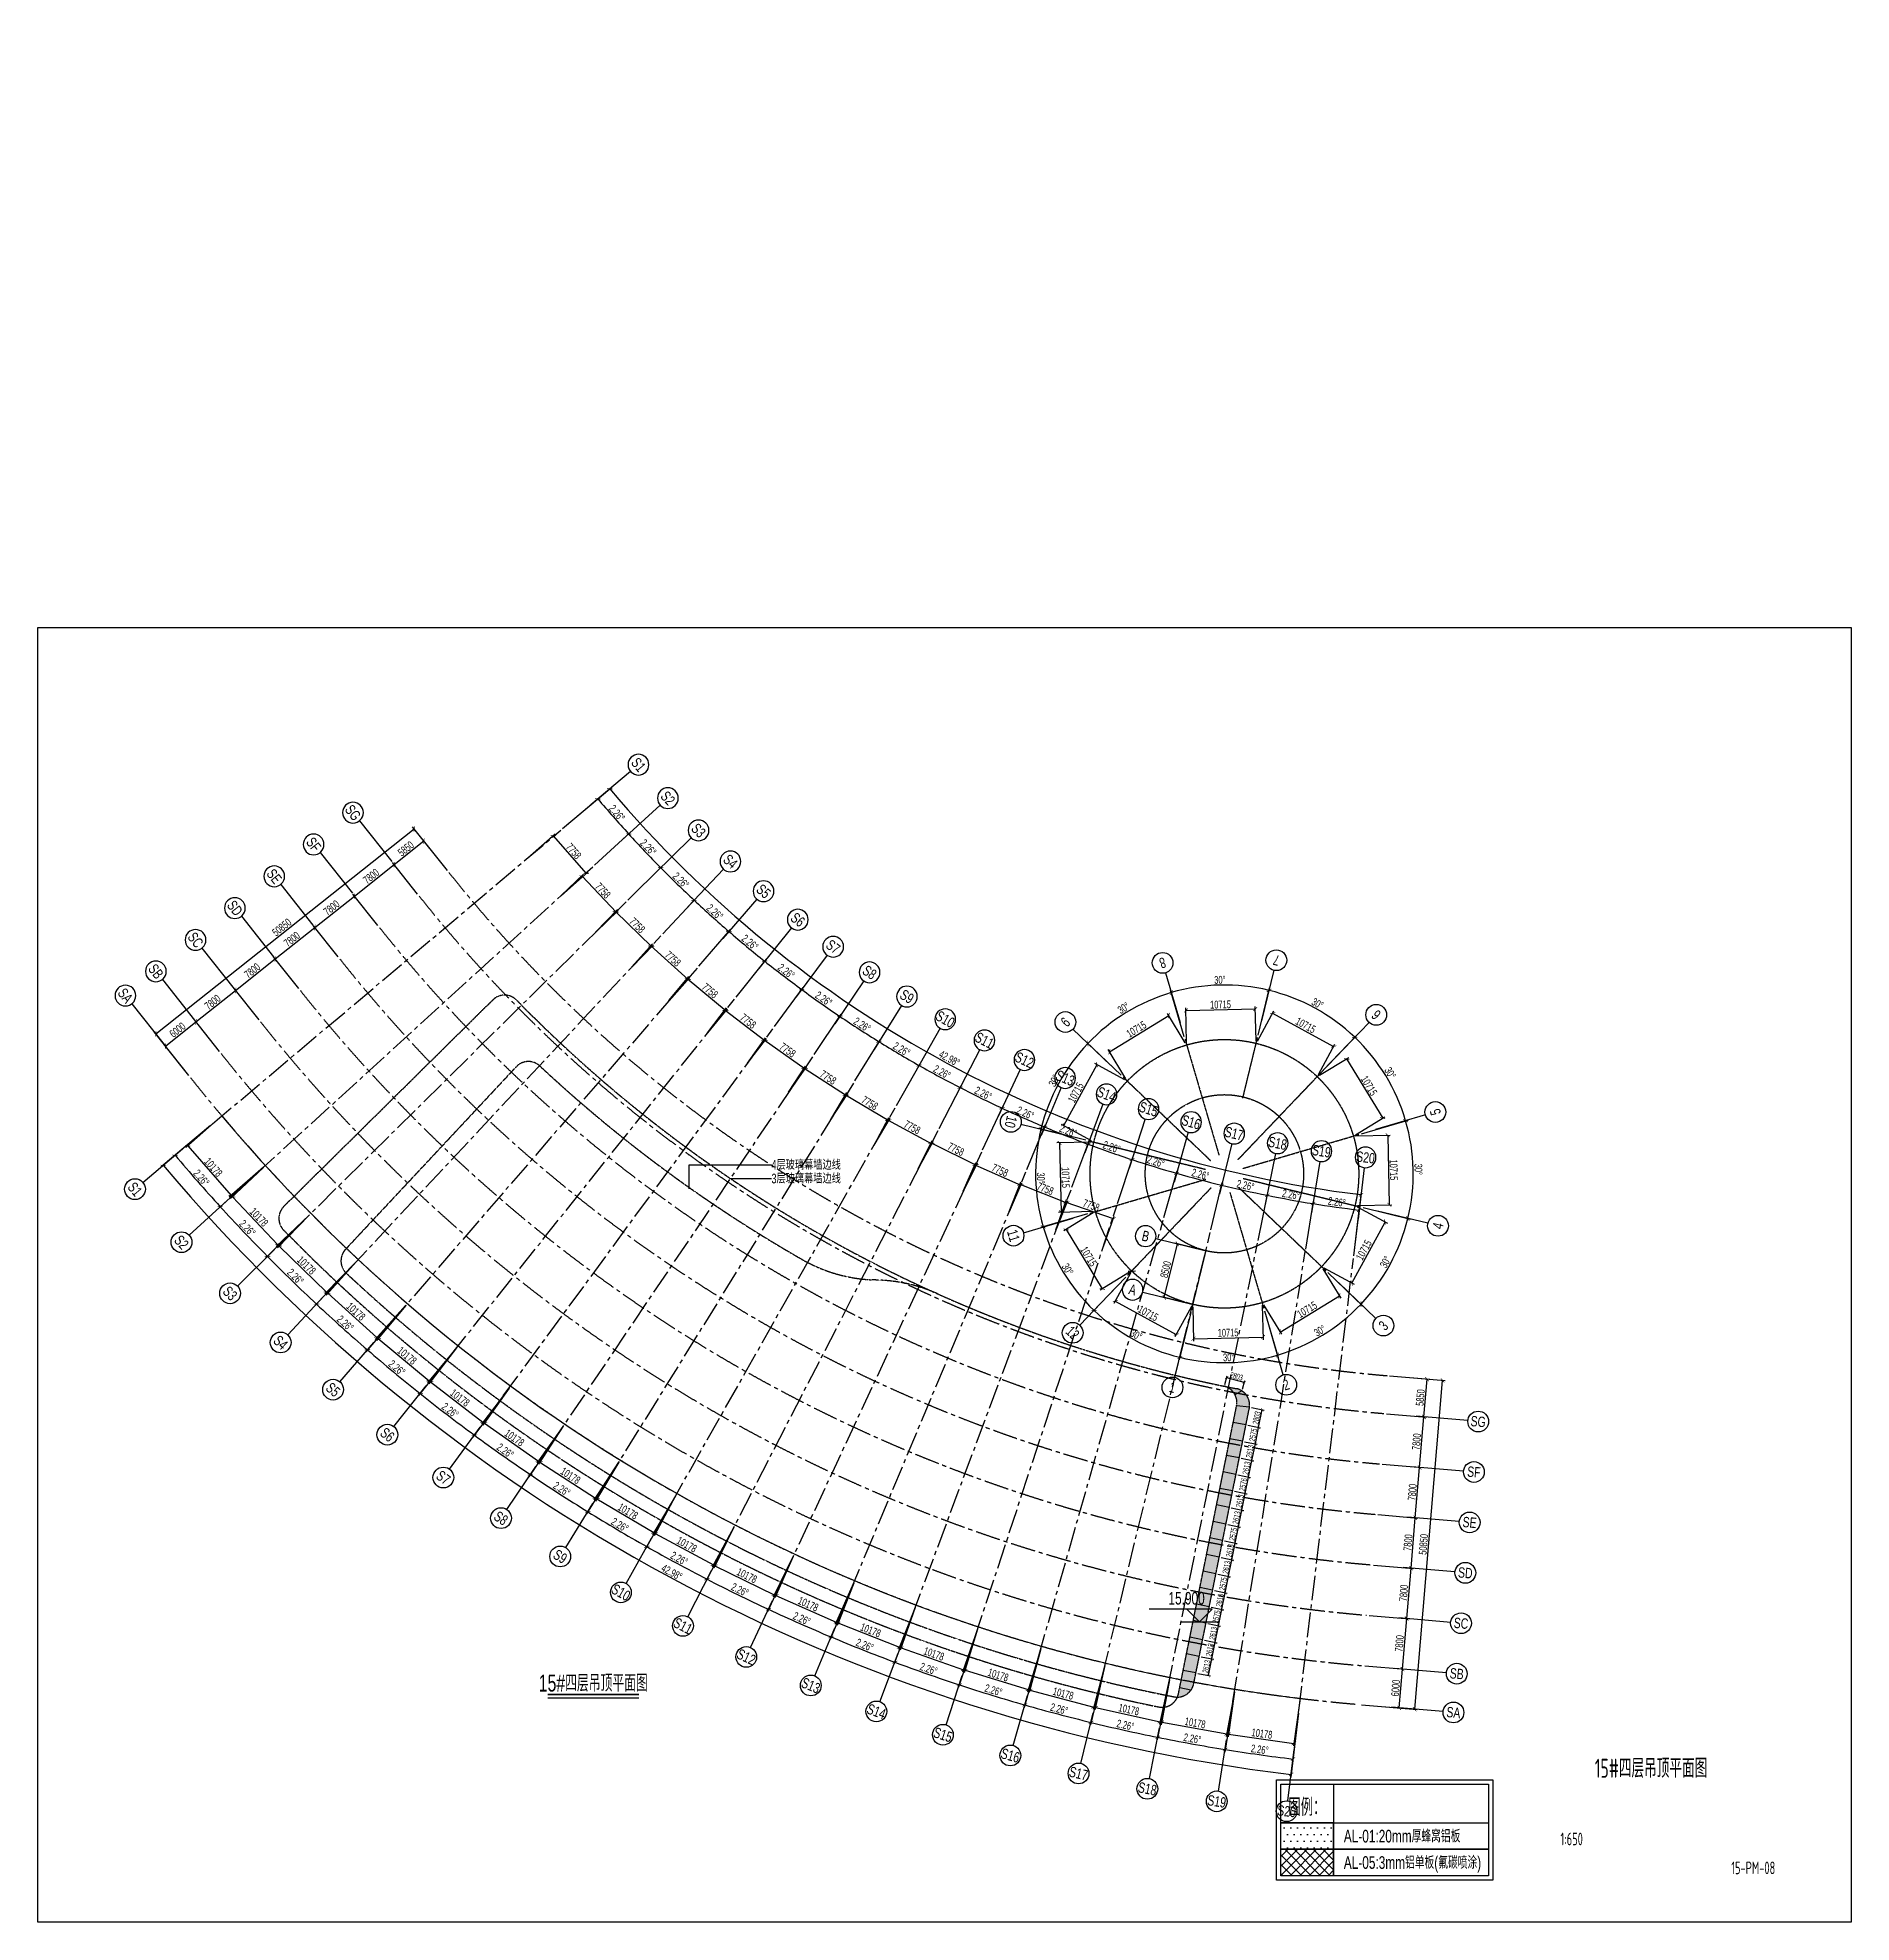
# Model space of a CAD drawing. Extents: x -668578 to 2331563, y -1202445 to 1620273.
# Drawn here: x 2052063 to 2331563, y -358 to 290089 of the extents above; entities that cross this region are included whole.
import ezdxf
from ezdxf.enums import TextEntityAlignment as Align

# ---------------------------------------------------------------- set-up
doc = ezdxf.new("R2010")
doc.units = 0
for name, pattern in [('CENTER2', [28.575, 19.05, -3.175, 3.175, -3.175]), ('DASH', [0.35, 0.25, -0.1]), ('DOTE', [2.42, 2, -0.2, 0.02, -0.2])]:
    doc.linetypes.add(name, pattern=pattern)
doc.layers.get('0').update_dxf_attribs({"color": 8})
doc.layers.get('Defpoints').update_dxf_attribs({"color": 8})
for name, color, linetype in [('#填充层', 8, 'Continuous'), ('#幕墙线-平面', 8, 'Continuous'), ('#文字', 8, 'Continuous'), ('#标注', 8, 'Continuous'), ('#轴线', 8, 'CENTER2'), ('BZ', 8, 'Continuous'), ('C-AXIS', 8, 'DOTE'), ('C-SHET-SHBD', 8, 'Continuous'), ('dim', 8, 'Continuous'), ('WZ', 8, 'Continuous')]:
    doc.layers.add(name, color=color, linetype=linetype)
doc.styles.add('#文字', font='jrs.shx', dxfattribs={"width": 0.7, "bigfont": 'hztxt.shx'})
doc.styles.add('JHZX', font='jrs.shx', dxfattribs={"width": 0.6, "bigfont": 'jhz.shx'})
doc.styles.add('XD2008', font='xd-hzs.shx', dxfattribs={"width": 0.7, "bigfont": 'xd-hztxt.shx'})
doc.styles.add('楷体', font='', dxfattribs={"width": 0.75})
doc.styles.get('楷体').set_extended_font_data('KaiTi_GB2312')
doc.dimstyles.new('JZBZ-300', dxfattribs={"dimscale": 300, "dimtxt": 3, "dimasz": 1.5, "dimexe": 1, "dimexo": 1, "dimgap": 0.5, "dimtad": 1, "dimdec": 0, "dimdsep": 46, "dimtxsty": 'JHZX', "dimblk1": 'ARCHTICK', "dimblk2": 'ARCHTICK', "dimsah": 1, "dimcen": 0, "dimclrd": 1, "dimclre": 1, "dimclrt": 2, "dimazin": 2, "dimtfac": 1, "dimtdec": 0, "dimtix": 1, "dimtmove": 0, "dimatfit": 3, "dimfxl": 0, "dimtolj": 1, "dimlwd": -1, "dimlwe": -1, "dimarcsym": 0})
doc.dimstyles.new('JZBZ-400', dxfattribs={"dimscale": 400, "dimtxt": 3, "dimasz": 1.5, "dimexe": 1, "dimexo": 1, "dimgap": 0.5, "dimtad": 1, "dimdec": 0, "dimdsep": 46, "dimtxsty": 'JHZX', "dimblk1": 'ARCHTICK', "dimblk2": 'ARCHTICK', "dimsah": 1, "dimcen": 0, "dimclrd": 1, "dimclre": 1, "dimclrt": 2, "dimazin": 2, "dimtfac": 1, "dimtdec": 0, "dimtix": 1, "dimtmove": 0, "dimatfit": 3, "dimfxl": 0, "dimtolj": 1, "dimlwd": -1, "dimlwe": -1, "dimarcsym": 0})

msp = doc.modelspace()

# ---------------------------------------------------------------- texts
at = {"layer": '#文字', "style": '#文字', "width": 0.7}
for s, p in [('4层玻璃幕墙边线', (2165141.5, 116381.1)), ('3层玻璃幕墙边线', (2165141.5, 114269.1))]:
    msp.add_text(s, height=1500, dxfattribs=at).set_placement(p, align=Align.MIDDLE_LEFT)

# ---------------------------------------------------------------- blocks, each defined once
blk = doc.blocks.new('_ARCHTICK')
at = {"color": 0, "linetype": 'ByBlock', "const_width": 0.15}
blk.add_lwpolyline([(-0.5, -0.5), (0.5, 0.5)], dxfattribs=at)
blk = doc.blocks.new('*D2918')
at = {"layer": '#标注', "ltscale": 300, "transparency": 16777216}
for p, q in [((52517, 44290), (60086, 50671)), ((174425, -21557), (175612, -11729))]:
    blk.add_line(p, q, dxfattribs=at)
blk.add_arc((197092, 166179), 179600, 220.13382, 263.11563, dxfattribs=at)
at = {"layer": 'Defpoints', "color": 0, "ltscale": 300, "transparency": 16777216}
for p in [(197092, 166179), (52212, 44032), (92699, 20035), (174378, -21955)]:
    blk.add_point(p, dxfattribs=at)
at = {"layer": '#标注', "ltscale": 300, "transparency": 16777216, "xscale": 600, "yscale": 600, "zscale": 600}
for p, rotation in [((59781, 50414), 130.1338192809486), ((175564, -12126), 353.1156299250185)]:
    blk.add_blockref('_ARCHTICK', p, dxfattribs=dict(at, rotation=rotation))
at = {"layer": '#标注', "ltscale": 300, "transparency": 16777216, "insert": (112118, 8861), "char_height": 1200, "attachment_point": 5, "rotation": 331.62472, "style": 'JHZX'}
blk.add_mtext('\\A1;42.98°', dxfattribs=at)
blk = doc.blocks.new('*D2919')
at = {"layer": '#标注', "ltscale": 300, "transparency": 16777216}
for p, q in [((52517, 44290), (58251, 49124)), ((57441, 38678), (62980, 43735))]:
    blk.add_line(p, q, dxfattribs=at)
blk.add_arc((197092, 166179), 182000, 220.13382, 222.39602, dxfattribs=at)
at = {"layer": 'Defpoints', "color": 0, "ltscale": 300, "transparency": 16777216}
for p in [(197092, 166179), (59502, 47045), (52212, 44032), (57146, 38409)]:
    blk.add_point(p, dxfattribs=at)
at = {"layer": '#标注', "ltscale": 300, "transparency": 16777216, "xscale": 600, "yscale": 600, "zscale": 600}
for p, rotation in [((57946, 48867), 130.1338192809487), ((62685, 43465), 312.396020020812)]:
    blk.add_blockref('_ARCHTICK', p, dxfattribs=dict(at, rotation=rotation))
at = {"layer": '#标注', "ltscale": 300, "transparency": 16777216, "insert": (60890, 46670), "char_height": 1200, "attachment_point": 5, "rotation": 311.26492, "style": 'JHZX'}
blk.add_mtext('\\A1;2.26°', dxfattribs=at)
blk = doc.blocks.new('*D2920')
at = {"layer": '#标注', "ltscale": 300, "transparency": 16777216}
for p, q in [((57441, 38678), (62980, 43735)), ((62583, 33265), (67918, 38537))]:
    blk.add_line(p, q, dxfattribs=at)
blk.add_arc((197092, 166179), 182000, 222.39602, 224.65822, dxfattribs=at)
at = {"layer": 'Defpoints', "color": 0, "ltscale": 300, "transparency": 16777216}
for p in [(197092, 166179), (64311, 41707), (57146, 38409), (62298, 32984)]:
    blk.add_point(p, dxfattribs=at)
at = {"layer": '#标注', "ltscale": 300, "transparency": 16777216, "xscale": 600, "yscale": 600, "zscale": 600}
for p, rotation in [((62685, 43465), 132.3960200208123), ((67633, 38256), 314.6582207606726)]:
    blk.add_blockref('_ARCHTICK', p, dxfattribs=dict(at, rotation=rotation))
at = {"layer": '#标注', "ltscale": 300, "transparency": 16777216, "insert": (65713, 41387), "char_height": 1200, "attachment_point": 5, "rotation": 313.52712, "style": 'JHZX'}
blk.add_mtext('\\A1;2.26°', dxfattribs=at)
blk = doc.blocks.new('*D2921')
at = {"layer": '#标注', "ltscale": 300, "transparency": 16777216}
for p, q in [((62583, 33265), (67918, 38537)), ((67934, 28059), (73057, 33538))]:
    blk.add_line(p, q, dxfattribs=at)
blk.add_arc((197092, 166179), 182000, 224.65822, 226.92042, dxfattribs=at)
at = {"layer": 'Defpoints', "color": 0, "ltscale": 300, "transparency": 16777216}
for p in [(197092, 166179), (69328, 36563), (62298, 32984), (67661, 27767)]:
    blk.add_point(p, dxfattribs=at)
at = {"layer": '#标注', "ltscale": 300, "transparency": 16777216, "xscale": 600, "yscale": 600, "zscale": 600}
for p, rotation in [((67633, 38256), 134.658220760672), ((72784, 33245), 316.9204201115846)]:
    blk.add_blockref('_ARCHTICK', p, dxfattribs=dict(at, rotation=rotation))
at = {"layer": '#标注', "ltscale": 300, "transparency": 16777216, "insert": (70742, 36299), "char_height": 1200, "attachment_point": 5, "rotation": 315.78932, "style": 'JHZX'}
blk.add_mtext('\\A1;2.26°', dxfattribs=at)
blk = doc.blocks.new('*D2922')
at = {"layer": '#标注', "ltscale": 300, "transparency": 16777216}
for p, q in [((67934, 28059), (73057, 33538)), ((73487, 23069), (78389, 28745))]:
    blk.add_line(p, q, dxfattribs=at)
blk.add_arc((197092, 166179), 182000, 226.92042, 229.18262, dxfattribs=at)
at = {"layer": 'Defpoints', "color": 0, "ltscale": 300, "transparency": 16777216}
for p in [(197092, 166179), (74544, 31621), (67661, 27767), (73225, 22766)]:
    blk.add_point(p, dxfattribs=at)
at = {"layer": '#标注', "ltscale": 300, "transparency": 16777216, "xscale": 600, "yscale": 600, "zscale": 600}
for p, rotation in [((72784, 33245), 136.9204201115843), ((78128, 28442), 319.1826194624979)]:
    blk.add_blockref('_ARCHTICK', p, dxfattribs=dict(at, rotation=rotation))
at = {"layer": '#标注', "ltscale": 300, "transparency": 16777216, "insert": (75967, 31412), "char_height": 1200, "attachment_point": 5, "rotation": 318.05152, "style": 'JHZX'}
blk.add_mtext('\\A1;2.26°', dxfattribs=at)
blk = doc.blocks.new('*D2923')
at = {"layer": '#标注', "ltscale": 300, "transparency": 16777216}
for p, q in [((73487, 23069), (78389, 28745)), ((79232, 18301), (83907, 24166))]:
    blk.add_line(p, q, dxfattribs=at)
blk.add_arc((197092, 166179), 182000, 229.18262, 231.44482, dxfattribs=at)
at = {"layer": 'Defpoints', "color": 0, "ltscale": 300, "transparency": 16777216}
for p in [(197092, 166179), (79951, 26888), (73225, 22766), (78983, 17989)]:
    blk.add_point(p, dxfattribs=at)
at = {"layer": '#标注', "ltscale": 300, "transparency": 16777216, "xscale": 600, "yscale": 600, "zscale": 600}
for p, rotation in [((78128, 28442), 139.1826194624971), ((83657, 23854), 321.4448202023581)]:
    blk.add_blockref('_ARCHTICK', p, dxfattribs=dict(at, rotation=rotation))
at = {"layer": '#标注', "ltscale": 300, "transparency": 16777216, "insert": (81381, 26736), "char_height": 1200, "attachment_point": 5, "rotation": 320.31372, "style": 'JHZX'}
blk.add_mtext('\\A1;2.26°', dxfattribs=at)
blk = doc.blocks.new('*D2910')
at = {"layer": '#标注', "ltscale": 300, "transparency": 16777216}
for p, q in [((79232, 18301), (83907, 24166)), ((85161, 13764), (89600, 19809))]:
    blk.add_line(p, q, dxfattribs=at)
blk.add_arc((197092, 166179), 182000, 231.44482, 233.70702, dxfattribs=at)
at = {"layer": 'Defpoints', "color": 0, "ltscale": 300, "transparency": 16777216}
for p in [(197092, 166179), (85540, 22373), (78983, 17989), (84924, 13442)]:
    blk.add_point(p, dxfattribs=at)
at = {"layer": '#标注', "ltscale": 300, "transparency": 16777216, "xscale": 600, "yscale": 600, "zscale": 600}
for p, rotation in [((83657, 23854), 141.4448202023583), ((89364, 19487), 323.707020942222)]:
    blk.add_blockref('_ARCHTICK', p, dxfattribs=dict(at, rotation=rotation))
at = {"layer": '#标注', "ltscale": 300, "transparency": 16777216, "insert": (86975, 22278), "char_height": 1200, "attachment_point": 5, "rotation": 322.57592, "style": 'JHZX'}
blk.add_mtext('\\A1;2.26°', dxfattribs=at)
blk = doc.blocks.new('*D2911')
at = {"layer": '#标注', "ltscale": 300, "transparency": 16777216}
for p, q in [((85161, 13764), (89600, 19809)), ((91265, 9465), (95462, 15681))]:
    blk.add_line(p, q, dxfattribs=at)
blk.add_arc((197092, 166179), 182000, 233.70702, 235.96922, dxfattribs=at)
at = {"layer": 'Defpoints', "color": 0, "ltscale": 300, "transparency": 16777216}
for p in [(197092, 166179), (91304, 18082), (84924, 13442), (91041, 9134)]:
    blk.add_point(p, dxfattribs=at)
at = {"layer": '#标注', "ltscale": 300, "transparency": 16777216, "xscale": 600, "yscale": 600, "zscale": 600}
for p, rotation in [((89364, 19487), 143.7070209422228), ((95238, 15349), 325.9692216820964)]:
    blk.add_blockref('_ARCHTICK', p, dxfattribs=dict(at, rotation=rotation))
at = {"layer": '#标注', "ltscale": 300, "transparency": 16777216, "insert": (92741, 18043), "char_height": 1200, "attachment_point": 5, "rotation": 324.83812, "style": 'JHZX'}
blk.add_mtext('\\A1;2.26°', dxfattribs=at)
blk = doc.blocks.new('*D2912')
at = {"layer": '#标注', "ltscale": 300, "transparency": 16777216}
for p, q in [((91265, 9465), (95462, 15681)), ((97533, 5410), (101482, 11786))]:
    blk.add_line(p, q, dxfattribs=at)
blk.add_arc((197092, 166179), 182000, 235.96922, 238.23142, dxfattribs=at)
at = {"layer": 'Defpoints', "color": 0, "ltscale": 300, "transparency": 16777216}
for p in [(197092, 166179), (97232, 14022), (91041, 9134), (97322, 5070)]:
    blk.add_point(p, dxfattribs=at)
at = {"layer": '#标注', "ltscale": 300, "transparency": 16777216, "xscale": 600, "yscale": 600, "zscale": 600}
for p, rotation in [((95238, 15349), 145.9692216820972), ((101271, 11446), 328.2314223130762)]:
    blk.add_blockref('_ARCHTICK', p, dxfattribs=dict(at, rotation=rotation))
at = {"layer": '#标注', "ltscale": 300, "transparency": 16777216, "insert": (98670, 14040), "char_height": 1200, "attachment_point": 5, "rotation": 327.10032, "style": 'JHZX'}
blk.add_mtext('\\A1;2.26°', dxfattribs=at)
blk = doc.blocks.new('*D2913')
at = {"layer": '#标注', "ltscale": 300, "transparency": 16777216}
for p, q in [((97533, 5410), (101482, 11786)), ((103957, 1605), (107650, 8133))]:
    blk.add_line(p, q, dxfattribs=at)
blk.add_arc((197092, 166179), 182000, 238.23142, 240.49362, dxfattribs=at)
at = {"layer": 'Defpoints', "color": 0, "ltscale": 300, "transparency": 16777216}
for p in [(197092, 166179), (103316, 10198), (97322, 5070), (103760, 1257)]:
    blk.add_point(p, dxfattribs=at)
at = {"layer": '#标注', "ltscale": 300, "transparency": 16777216, "xscale": 600, "yscale": 600, "zscale": 600}
for p, rotation in [((101271, 11446), 148.2314223130731), ((107453, 7784), 330.4936231196902)]:
    blk.add_blockref('_ARCHTICK', p, dxfattribs=dict(at, rotation=rotation))
at = {"layer": '#标注', "ltscale": 300, "transparency": 16777216, "insert": (104752, 10273), "char_height": 1200, "attachment_point": 5, "rotation": 329.36252, "style": 'JHZX'}
blk.add_mtext('\\A1;2.26°', dxfattribs=at)
blk = doc.blocks.new('*D2914')
at = {"layer": '#标注', "ltscale": 300, "transparency": 16777216}
for p, q in [((103957, 1605), (107650, 8133)), ((110525, -1943), (113959, 4725))]:
    blk.add_line(p, q, dxfattribs=at)
blk.add_arc((197092, 166179), 182000, 240.49362, 242.75582, dxfattribs=at)
at = {"layer": 'Defpoints', "color": 0, "ltscale": 300, "transparency": 16777216}
for p in [(197092, 166179), (109546, 6618), (103760, 1257), (110342, -2298)]:
    blk.add_point(p, dxfattribs=at)
at = {"layer": '#标注', "ltscale": 300, "transparency": 16777216, "xscale": 600, "yscale": 600, "zscale": 600}
for p, rotation in [((107453, 7784), 150.4936231196933), ((113776, 4370), 332.7558238595374)]:
    blk.add_blockref('_ARCHTICK', p, dxfattribs=dict(at, rotation=rotation))
at = {"layer": '#标注', "ltscale": 300, "transparency": 16777216, "insert": (110978, 6750), "char_height": 1200, "attachment_point": 5, "rotation": 331.62472, "style": 'JHZX'}
blk.add_mtext('\\A1;2.26°', dxfattribs=at)
blk = doc.blocks.new('*D2915')
at = {"layer": '#标注', "ltscale": 300, "transparency": 16777216}
for p, q in [((110525, -1943), (113959, 4725)), ((117229, -5229), (120396, 1570))]:
    blk.add_line(p, q, dxfattribs=at)
blk.add_arc((197092, 166179), 182000, 242.75582, 245.01802, dxfattribs=at)
at = {"layer": 'Defpoints', "color": 0, "ltscale": 300, "transparency": 16777216}
for p in [(197092, 166179), (115912, 3287), (110342, -2298), (117060, -5591)]:
    blk.add_point(p, dxfattribs=at)
at = {"layer": '#标注', "ltscale": 300, "transparency": 16777216, "xscale": 600, "yscale": 600, "zscale": 600}
for p, rotation in [((113776, 4370), 152.7558238595378), ((120228, 1207), 335.0180245994241)]:
    blk.add_blockref('_ARCHTICK', p, dxfattribs=dict(at, rotation=rotation))
at = {"layer": '#标注', "ltscale": 300, "transparency": 16777216, "insert": (117338, 3475), "char_height": 1200, "attachment_point": 5, "rotation": 333.88692, "style": 'JHZX'}
blk.add_mtext('\\A1;2.26°', dxfattribs=at)
blk = doc.blocks.new('*D2916')
at = {"layer": '#标注', "ltscale": 300, "transparency": 16777216}
for p, q in [((117229, -5229), (120396, 1570)), ((124057, -8248), (126954, -1330))]:
    blk.add_line(p, q, dxfattribs=at)
blk.add_arc((197092, 166179), 182000, 245.01802, 247.28023, dxfattribs=at)
at = {"layer": 'Defpoints', "color": 0, "ltscale": 300, "transparency": 16777216}
for p in [(197092, 166179), (122405, 210), (117060, -5591), (123903, -8617)]:
    blk.add_point(p, dxfattribs=at)
at = {"layer": '#标注', "ltscale": 300, "transparency": 16777216, "xscale": 600, "yscale": 600, "zscale": 600}
for p, rotation in [((120228, 1207), 155.0180245994223), ((126799, -1698), 337.2802253813061)]:
    blk.add_blockref('_ARCHTICK', p, dxfattribs=dict(at, rotation=rotation))
at = {"layer": '#标注', "ltscale": 300, "transparency": 16777216, "insert": (123823, 453), "char_height": 1200, "attachment_point": 5, "rotation": 336.14912, "style": 'JHZX'}
blk.add_mtext('\\A1;2.26°', dxfattribs=at)
blk = doc.blocks.new('*D2917')
at = {"layer": '#标注', "ltscale": 300, "transparency": 16777216}
for p, q in [((124057, -8248), (126954, -1330)), ((130999, -10995), (133620, -3968))]:
    blk.add_line(p, q, dxfattribs=at)
blk.add_arc((197092, 166179), 182000, 247.28023, 249.54243, dxfattribs=at)
at = {"layer": 'Defpoints', "color": 0, "ltscale": 300, "transparency": 16777216}
for p in [(197092, 166179), (129015, -2609), (123903, -8617), (130859, -11369)]:
    blk.add_point(p, dxfattribs=at)
at = {"layer": '#标注', "ltscale": 300, "transparency": 16777216, "xscale": 600, "yscale": 600, "zscale": 600}
for p, rotation in [((126799, -1698), 157.2802253813059), ((133481, -4342), 339.5424261212693)]:
    blk.add_blockref('_ARCHTICK', p, dxfattribs=dict(at, rotation=rotation))
at = {"layer": '#标注', "ltscale": 300, "transparency": 16777216, "insert": (130421, -2309), "char_height": 1200, "attachment_point": 5, "rotation": 338.41133, "style": 'JHZX'}
blk.add_mtext('\\A1;2.26°', dxfattribs=at)
blk = doc.blocks.new('*D2933')
at = {"layer": '#标注', "ltscale": 300, "transparency": 16777216}
for p, q in [((130999, -10995), (133620, -3968)), ((138044, -13465), (140386, -6340))]:
    blk.add_line(p, q, dxfattribs=at)
blk.add_arc((197092, 166179), 182000, 249.54243, 251.80463, dxfattribs=at)
at = {"layer": 'Defpoints', "color": 0, "ltscale": 300, "transparency": 16777216}
for p in [(197092, 166179), (135730, -5165), (130859, -11369), (137919, -13845)]:
    blk.add_point(p, dxfattribs=at)
at = {"layer": '#标注', "ltscale": 300, "transparency": 16777216, "xscale": 600, "yscale": 600, "zscale": 600}
for p, rotation in [((133481, -4342), 159.5424261212701), ((140261, -6720), 341.8046268610909)]:
    blk.add_blockref('_ARCHTICK', p, dxfattribs=dict(at, rotation=rotation))
at = {"layer": '#标注', "ltscale": 300, "transparency": 16777216, "insert": (137124, -4810), "char_height": 1200, "attachment_point": 5, "rotation": 340.67353, "style": 'JHZX'}
blk.add_mtext('\\A1;2.26°', dxfattribs=at)
blk = doc.blocks.new('*D2934')
at = {"layer": '#标注', "ltscale": 300, "transparency": 16777216}
for p, q in [((138044, -13465), (140386, -6340)), ((145181, -15656), (147240, -8444))]:
    blk.add_line(p, q, dxfattribs=at)
blk.add_arc((197092, 166179), 182000, 251.80463, 254.06683, dxfattribs=at)
at = {"layer": 'Defpoints', "color": 0, "ltscale": 300, "transparency": 16777216}
for p in [(197092, 166179), (142542, -7453), (137919, -13845), (145071, -16041)]:
    blk.add_point(p, dxfattribs=at)
at = {"layer": '#标注', "ltscale": 300, "transparency": 16777216, "xscale": 600, "yscale": 600, "zscale": 600}
for p, rotation in [((140261, -6720), 161.8046268610923), ((147130, -8829), 344.0668271582924)]:
    blk.add_blockref('_ARCHTICK', p, dxfattribs=dict(at, rotation=rotation))
at = {"layer": '#标注', "ltscale": 300, "transparency": 16777216, "insert": (143920, -7044), "char_height": 1200, "attachment_point": 5, "rotation": 342.93573, "style": 'JHZX'}
blk.add_mtext('\\A1;2.26°', dxfattribs=at)
blk = doc.blocks.new('*D2935')
at = {"layer": '#标注', "ltscale": 300, "transparency": 16777216}
for p, q in [((145181, -15656), (147240, -8444)), ((152399, -17563), (154172, -10276))]:
    blk.add_line(p, q, dxfattribs=at)
blk.add_arc((197092, 166179), 182000, 254.06683, 256.32903, dxfattribs=at)
at = {"layer": 'Defpoints', "color": 0, "ltscale": 300, "transparency": 16777216}
for p in [(197092, 166179), (149438, -9471), (145071, -16041), (152305, -17952)]:
    blk.add_point(p, dxfattribs=at)
at = {"layer": '#标注', "ltscale": 300, "transparency": 16777216, "xscale": 600, "yscale": 600, "zscale": 600}
for p, rotation in [((147130, -8829), 164.0668271582906), ((154077, -10665), 346.3290280231375)]:
    blk.add_blockref('_ARCHTICK', p, dxfattribs=dict(at, rotation=rotation))
at = {"layer": '#标注', "ltscale": 300, "transparency": 16777216, "insert": (150799, -9008), "char_height": 1200, "attachment_point": 5, "rotation": 345.19793, "style": 'JHZX'}
blk.add_mtext('\\A1;2.26°', dxfattribs=at)
blk = doc.blocks.new('*D2936')
at = {"layer": '#标注', "ltscale": 300, "transparency": 16777216}
for p, q in [((152399, -17563), (154172, -10276)), ((159687, -19184), (161170, -11833))]:
    blk.add_line(p, q, dxfattribs=at)
blk.add_arc((197092, 166179), 182000, 256.32903, 258.59123, dxfattribs=at)
at = {"layer": 'Defpoints', "color": 0, "ltscale": 300, "transparency": 16777216}
for p in [(197092, 166179), (156408, -11215), (152305, -17952), (159608, -19576)]:
    blk.add_point(p, dxfattribs=at)
at = {"layer": '#标注', "ltscale": 300, "transparency": 16777216, "xscale": 600, "yscale": 600, "zscale": 600}
for p, rotation in [((154077, -10665), 166.329028023139), ((161091, -12225), 348.5912288879856)]:
    blk.add_blockref('_ARCHTICK', p, dxfattribs=dict(at, rotation=rotation))
at = {"layer": '#标注', "ltscale": 300, "transparency": 16777216, "insert": (157750, -10698), "char_height": 1200, "attachment_point": 5, "rotation": 347.46013, "style": 'JHZX'}
blk.add_mtext('\\A1;2.26°', dxfattribs=at)
blk = doc.blocks.new('*D2937')
at = {"layer": '#标注', "ltscale": 300, "transparency": 16777216}
for p, q in [((159687, -19184), (161170, -11833)), ((167033, -20516), (168225, -13112))]:
    blk.add_line(p, q, dxfattribs=at)
blk.add_arc((197092, 166179), 182000, 258.59123, 260.85343, dxfattribs=at)
at = {"layer": 'Defpoints', "color": 0, "ltscale": 300, "transparency": 16777216}
for p in [(197092, 166179), (163442, -12683), (159608, -19576), (166969, -20911)]:
    blk.add_point(p, dxfattribs=at)
at = {"layer": '#标注', "ltscale": 300, "transparency": 16777216, "xscale": 600, "yscale": 600, "zscale": 600}
for p, rotation in [((161091, -12225), 168.5912288879845), ((168161, -13507), 350.8534291851971)]:
    blk.add_blockref('_ARCHTICK', p, dxfattribs=dict(at, rotation=rotation))
at = {"layer": '#标注', "ltscale": 300, "transparency": 16777216, "insert": (164763, -12113), "char_height": 1200, "attachment_point": 5, "rotation": 349.72233, "style": 'JHZX'}
blk.add_mtext('\\A1;2.26°', dxfattribs=at)
blk = doc.blocks.new('*D2938')
at = {"layer": '#标注', "ltscale": 300, "transparency": 16777216}
for p, q in [((167033, -20516), (168225, -13112)), ((174425, -21557), (175324, -14111))]:
    blk.add_line(p, q, dxfattribs=at)
blk.add_arc((197092, 166179), 182000, 260.85343, 263.11563, dxfattribs=at)
at = {"layer": 'Defpoints', "color": 0, "ltscale": 300, "transparency": 16777216}
for p in [(197092, 166179), (170529, -13872), (166969, -20911), (174378, -21955)]:
    blk.add_point(p, dxfattribs=at)
at = {"layer": '#标注', "ltscale": 300, "transparency": 16777216, "xscale": 600, "yscale": 600, "zscale": 600}
for p, rotation in [((168161, -13507), 170.8534291851998), ((175277, -14509), 353.115629925021)]:
    blk.add_blockref('_ARCHTICK', p, dxfattribs=dict(at, rotation=rotation))
at = {"layer": '#标注', "ltscale": 300, "transparency": 16777216, "insert": (171826, -13251), "char_height": 1200, "attachment_point": 5, "rotation": 351.98453, "style": 'JHZX'}
blk.add_mtext('\\A1;2.26°', dxfattribs=at)
blk = doc.blocks.new('*D2939')
at = {"layer": '#标注', "ltscale": 300, "transparency": 16777216}
for p, q in [((-1773, -1481), (-9342, -7863)), ((165914, -92056), (164727, -101884))]:
    blk.add_line(p, q, dxfattribs=at)
blk.add_arc((197092, 166179), 269610, 220.13382, 263.11563, dxfattribs=at)
at = {"layer": 'Defpoints', "color": 0, "ltscale": 300, "transparency": 16777216}
for p in [(197092, 166179), (-1467, -1224), (40380, -53208), (165962, -91659)]:
    blk.add_point(p, dxfattribs=at)
at = {"layer": '#标注', "ltscale": 300, "transparency": 16777216, "xscale": 600, "yscale": 600, "zscale": 600}
for p, rotation in [((-9036, -7605), 130.1338192809485), ((164775, -101487), 353.1156299250187)]:
    blk.add_blockref('_ARCHTICK', p, dxfattribs=dict(at, rotation=rotation))
at = {"layer": '#标注', "ltscale": 300, "transparency": 16777216, "insert": (69342, -70334), "char_height": 1200, "attachment_point": 5, "rotation": 331.62472, "style": 'JHZX'}
blk.add_mtext('\\A1;42.98°', dxfattribs=at)
blk = doc.blocks.new('*D2940')
at = {"layer": '#标注', "ltscale": 300, "transparency": 16777216}
for p, q in [((-1773, -1481), (-7507, -6316)), ((5000, -9200), (-539, -14257))]:
    blk.add_line(p, q, dxfattribs=at)
blk.add_arc((197092, 166179), 267210, 220.13382, 222.39602, dxfattribs=at)
at = {"layer": 'Defpoints', "color": 0, "ltscale": 300, "transparency": 16777216}
for p in [(197092, 166179), (-1467, -1224), (-4917, -8732), (5296, -8931)]:
    blk.add_point(p, dxfattribs=at)
at = {"layer": '#标注', "ltscale": 300, "transparency": 16777216, "xscale": 600, "yscale": 600, "zscale": 600}
for p, rotation in [((-7201, -6058), 130.1338192809474), ((-243, -13988), 312.3960200208107)]:
    blk.add_blockref('_ARCHTICK', p, dxfattribs=dict(at, rotation=rotation))
at = {"layer": '#标注', "ltscale": 300, "transparency": 16777216, "insert": (-3160, -9529), "char_height": 1200, "attachment_point": 5, "rotation": 311.26492, "style": 'JHZX'}
blk.add_mtext('\\A1;2.26°', dxfattribs=at)
blk = doc.blocks.new('*D2941')
at = {"layer": '#标注', "ltscale": 300, "transparency": 16777216}
for p, q in [((5000, -9200), (-539, -14257)), ((12073, -16646), (6738, -21918))]:
    blk.add_line(p, q, dxfattribs=at)
blk.add_arc((197092, 166179), 267210, 222.39602, 224.65822, dxfattribs=at)
at = {"layer": 'Defpoints', "color": 0, "ltscale": 300, "transparency": 16777216}
for p in [(197092, 166179), (5296, -8931), (2145, -16569), (12357, -16365)]:
    blk.add_point(p, dxfattribs=at)
at = {"layer": '#标注', "ltscale": 300, "transparency": 16777216, "xscale": 600, "yscale": 600, "zscale": 600}
for p, rotation in [((-243, -13988), 132.3960200208112), ((7022, -21637), 314.6582207606716)]:
    blk.add_blockref('_ARCHTICK', p, dxfattribs=dict(at, rotation=rotation))
at = {"layer": '#标注', "ltscale": 300, "transparency": 16777216, "insert": (3932, -17297), "char_height": 1200, "attachment_point": 5, "rotation": 313.52712, "style": 'JHZX'}
blk.add_mtext('\\A1;2.26°', dxfattribs=at)
blk = doc.blocks.new('*D2925')
at = {"layer": '#标注', "ltscale": 300, "transparency": 16777216}
for p, q in [((12073, -16646), (6738, -21918)), ((19433, -23807), (14311, -29285))]:
    blk.add_line(p, q, dxfattribs=at)
blk.add_arc((197092, 166179), 267210, 224.65822, 226.92042, dxfattribs=at)
at = {"layer": 'Defpoints', "color": 0, "ltscale": 300, "transparency": 16777216}
for p in [(197092, 166179), (12357, -16365), (9510, -24122), (19707, -23515)]:
    blk.add_point(p, dxfattribs=at)
at = {"layer": '#标注', "ltscale": 300, "transparency": 16777216, "xscale": 600, "yscale": 600, "zscale": 600}
for p, rotation in [((7022, -21637), 134.658220760671), ((14584, -28993), 316.9204201115836)]:
    blk.add_blockref('_ARCHTICK', p, dxfattribs=dict(at, rotation=rotation))
at = {"layer": '#标注', "ltscale": 300, "transparency": 16777216, "insert": (11325, -24779), "char_height": 1200, "attachment_point": 5, "rotation": 315.78932, "style": 'JHZX'}
blk.add_mtext('\\A1;2.26°', dxfattribs=at)
blk = doc.blocks.new('*D2926')
at = {"layer": '#标注', "ltscale": 300, "transparency": 16777216}
for p, q in [((19433, -23807), (14311, -29285)), ((27071, -30671), (22169, -36347))]:
    blk.add_line(p, q, dxfattribs=at)
blk.add_arc((197092, 166179), 267210, 226.92042, 229.18262, dxfattribs=at)
at = {"layer": 'Defpoints', "color": 0, "ltscale": 300, "transparency": 16777216}
for p in [(197092, 166179), (19707, -23515), (17168, -31378), (27333, -30369)]:
    blk.add_point(p, dxfattribs=at)
at = {"layer": '#标注', "ltscale": 300, "transparency": 16777216, "xscale": 600, "yscale": 600, "zscale": 600}
for p, rotation in [((14584, -28993), 136.9204201115834), ((22430, -36045), 319.182619462497)]:
    blk.add_blockref('_ARCHTICK', p, dxfattribs=dict(at, rotation=rotation))
at = {"layer": '#标注', "ltscale": 300, "transparency": 16777216, "insert": (19007, -31962), "char_height": 1200, "attachment_point": 5, "rotation": 318.05152, "style": 'JHZX'}
blk.add_mtext('\\A1;2.26°', dxfattribs=at)
blk = doc.blocks.new('*D2927')
at = {"layer": '#标注', "ltscale": 300, "transparency": 16777216}
for p, q in [((27071, -30671), (22169, -36347)), ((34974, -37229), (30299, -43094))]:
    blk.add_line(p, q, dxfattribs=at)
blk.add_arc((197092, 166179), 267210, 229.18262, 231.44482, dxfattribs=at)
at = {"layer": 'Defpoints', "color": 0, "ltscale": 300, "transparency": 16777216}
for p in [(197092, 166179), (27333, -30369), (35223, -36916), (25107, -38326)]:
    blk.add_point(p, dxfattribs=at)
at = {"layer": '#标注', "ltscale": 300, "transparency": 16777216, "xscale": 600, "yscale": 600, "zscale": 600}
for p, rotation in [((22430, -36045), 139.1826194624981), ((30549, -42781), 321.4448202023592)]:
    blk.add_blockref('_ARCHTICK', p, dxfattribs=dict(at, rotation=rotation))
at = {"layer": '#标注', "ltscale": 300, "transparency": 16777216, "insert": (26967, -38837), "char_height": 1200, "attachment_point": 5, "rotation": 320.31372, "style": 'JHZX'}
blk.add_mtext('\\A1;2.26°', dxfattribs=at)
blk = doc.blocks.new('*D2928')
at = {"layer": '#标注', "ltscale": 300, "transparency": 16777216}
for p, q in [((34974, -37229), (30299, -43094)), ((43129, -43470), (38690, -49515))]:
    blk.add_line(p, q, dxfattribs=at)
blk.add_arc((197092, 166179), 267210, 231.44482, 233.70702, dxfattribs=at)
at = {"layer": 'Defpoints', "color": 0, "ltscale": 300, "transparency": 16777216}
for p in [(197092, 166179), (35223, -36916), (43366, -43147), (33313, -44955)]:
    blk.add_point(p, dxfattribs=at)
at = {"layer": '#标注', "ltscale": 300, "transparency": 16777216, "xscale": 600, "yscale": 600, "zscale": 600}
for p, rotation in [((30549, -42781), 141.4448202023588), ((38927, -49192), 323.7070209422223)]:
    blk.add_blockref('_ARCHTICK', p, dxfattribs=dict(at, rotation=rotation))
at = {"layer": '#标注', "ltscale": 300, "transparency": 16777216, "insert": (35192, -45393), "char_height": 1200, "attachment_point": 5, "rotation": 322.57592, "style": 'JHZX'}
blk.add_mtext('\\A1;2.26°', dxfattribs=at)
blk = doc.blocks.new('*D2929')
at = {"layer": '#标注', "ltscale": 300, "transparency": 16777216}
for p, q in [((43129, -43470), (38690, -49515)), ((51525, -49384), (47327, -55599))]:
    blk.add_line(p, q, dxfattribs=at)
blk.add_arc((197092, 166179), 267210, 233.70702, 235.96922, dxfattribs=at)
at = {"layer": 'Defpoints', "color": 0, "ltscale": 300, "transparency": 16777216}
for p in [(197092, 166179), (43366, -43147), (51748, -49052), (41775, -51255)]:
    blk.add_point(p, dxfattribs=at)
at = {"layer": '#标注', "ltscale": 300, "transparency": 16777216, "xscale": 600, "yscale": 600, "zscale": 600}
for p, rotation in [((38927, -49192), 143.7070209422216), ((47551, -55268), 325.9692216820953)]:
    blk.add_blockref('_ARCHTICK', p, dxfattribs=dict(at, rotation=rotation))
at = {"layer": '#标注', "ltscale": 300, "transparency": 16777216, "insert": (43670, -51619), "char_height": 1200, "attachment_point": 5, "rotation": 324.83812, "style": 'JHZX'}
blk.add_mtext('\\A1;2.26°', dxfattribs=at)
blk = doc.blocks.new('*D2930')
at = {"layer": '#标注', "ltscale": 300, "transparency": 16777216}
for p, q in [((51525, -49384), (47327, -55599)), ((60147, -54962), (56198, -61338))]:
    blk.add_line(p, q, dxfattribs=at)
blk.add_arc((197092, 166179), 267210, 235.96922, 238.23142, dxfattribs=at)
at = {"layer": 'Defpoints', "color": 0, "ltscale": 300, "transparency": 16777216}
for p in [(197092, 166179), (51748, -49052), (60357, -54622), (50478, -57217)]:
    blk.add_point(p, dxfattribs=at)
at = {"layer": '#标注', "ltscale": 300, "transparency": 16777216, "xscale": 600, "yscale": 600, "zscale": 600}
for p, rotation in [((47551, -55268), 145.9692216820956), ((56409, -60998), 328.2314223311194)]:
    blk.add_blockref('_ARCHTICK', p, dxfattribs=dict(at, rotation=rotation))
at = {"layer": '#标注', "ltscale": 300, "transparency": 16777216, "insert": (52386, -57505), "char_height": 1200, "attachment_point": 5, "rotation": 327.10032, "style": 'JHZX'}
blk.add_mtext('\\A1;2.26°', dxfattribs=at)
blk = doc.blocks.new('*D2931')
at = {"layer": '#标注', "ltscale": 300, "transparency": 16777216}
for p, q in [((60147, -54962), (56198, -61338)), ((68983, -60195), (65289, -66722))]:
    blk.add_line(p, q, dxfattribs=at)
blk.add_arc((197092, 166179), 267210, 238.23142, 240.49362, dxfattribs=at)
at = {"layer": 'Defpoints', "color": 0, "ltscale": 300, "transparency": 16777216}
for p in [(197092, 166179), (60357, -54622), (69180, -59847), (59411, -62830)]:
    blk.add_point(p, dxfattribs=at)
at = {"layer": '#标注', "ltscale": 300, "transparency": 16777216, "xscale": 600, "yscale": 600, "zscale": 600}
for p, rotation in [((56409, -60998), 148.2314223311197), ((65486, -66374), 330.4936231196922)]:
    blk.add_blockref('_ARCHTICK', p, dxfattribs=dict(at, rotation=rotation))
at = {"layer": '#标注', "ltscale": 300, "transparency": 16777216, "insert": (61328, -63043), "char_height": 1200, "attachment_point": 5, "rotation": 329.36252, "style": 'JHZX'}
blk.add_mtext('\\A1;2.26°', dxfattribs=at)
blk = doc.blocks.new('*D2932')
at = {"layer": '#标注', "ltscale": 300, "transparency": 16777216}
for p, q in [((68983, -60195), (65289, -66722)), ((78018, -65075), (74585, -71743))]:
    blk.add_line(p, q, dxfattribs=at)
blk.add_arc((197092, 166179), 267210, 240.49362, 242.75582, dxfattribs=at)
at = {"layer": 'Defpoints', "color": 0, "ltscale": 300, "transparency": 16777216}
for p in [(197092, 166179), (69180, -59847), (78201, -64720), (68558, -68086)]:
    blk.add_point(p, dxfattribs=at)
at = {"layer": '#标注', "ltscale": 300, "transparency": 16777216, "xscale": 600, "yscale": 600, "zscale": 600}
for p, rotation in [((65486, -66374), 150.4936231196918), ((74768, -71388), 332.755823859536)]:
    blk.add_blockref('_ARCHTICK', p, dxfattribs=dict(at, rotation=rotation))
at = {"layer": '#标注', "ltscale": 300, "transparency": 16777216, "insert": (70482, -68223), "char_height": 1200, "attachment_point": 5, "rotation": 331.62472, "style": 'JHZX'}
blk.add_mtext('\\A1;2.26°', dxfattribs=at)
blk = doc.blocks.new('*D2958')
at = {"layer": '#标注', "ltscale": 300, "transparency": 16777216}
for p, q in [((78018, -65075), (74585, -71743)), ((87239, -69595), (84071, -76394))]:
    blk.add_line(p, q, dxfattribs=at)
blk.add_arc((197092, 166179), 267210, 242.75582, 245.01802, dxfattribs=at)
at = {"layer": 'Defpoints', "color": 0, "ltscale": 300, "transparency": 16777216}
for p in [(197092, 166179), (78201, -64720), (87408, -69233), (77905, -72977)]:
    blk.add_point(p, dxfattribs=at)
at = {"layer": '#标注', "ltscale": 300, "transparency": 16777216, "xscale": 600, "yscale": 600, "zscale": 600}
for p, rotation in [((74768, -71388), 152.7558238595363), ((84240, -76031), 335.0180245994224)]:
    blk.add_blockref('_ARCHTICK', p, dxfattribs=dict(at, rotation=rotation))
at = {"layer": '#标注', "ltscale": 300, "transparency": 16777216, "insert": (79833, -73038), "char_height": 1200, "attachment_point": 5, "rotation": 333.88692, "style": 'JHZX'}
blk.add_mtext('\\A1;2.26°', dxfattribs=at)
blk = doc.blocks.new('*D2959')
at = {"layer": '#标注', "ltscale": 300, "transparency": 16777216}
for p, q in [((87239, -69595), (84071, -76394)), ((96631, -73748), (93735, -80666))]:
    blk.add_line(p, q, dxfattribs=at)
blk.add_arc((197092, 166179), 267210, 245.01802, 247.28023, dxfattribs=at)
at = {"layer": 'Defpoints', "color": 0, "ltscale": 300, "transparency": 16777216}
for p in [(197092, 166179), (87408, -69233), (96786, -73379), (87438, -77495)]:
    blk.add_point(p, dxfattribs=at)
at = {"layer": '#标注', "ltscale": 300, "transparency": 16777216, "xscale": 600, "yscale": 600, "zscale": 600}
for p, rotation in [((84240, -76031), 155.0180245994236), ((93889, -80297), 337.2802253813074)]:
    blk.add_blockref('_ARCHTICK', p, dxfattribs=dict(at, rotation=rotation))
at = {"layer": '#标注', "ltscale": 300, "transparency": 16777216, "insert": (89367, -77480), "char_height": 1200, "attachment_point": 5, "rotation": 336.14912, "style": 'JHZX'}
blk.add_mtext('\\A1;2.26°', dxfattribs=at)
blk = doc.blocks.new('*D2960')
at = {"layer": '#标注', "ltscale": 300, "transparency": 16777216}
for p, q in [((96631, -73748), (93735, -80666)), ((106180, -77526), (103559, -84553))]:
    blk.add_line(p, q, dxfattribs=at)
blk.add_arc((197092, 166179), 267210, 247.28023, 249.54243, dxfattribs=at)
at = {"layer": 'Defpoints', "color": 0, "ltscale": 300, "transparency": 16777216}
for p in [(197092, 166179), (96786, -73379), (106320, -77151), (97142, -81634)]:
    blk.add_point(p, dxfattribs=at)
at = {"layer": '#标注', "ltscale": 300, "transparency": 16777216, "xscale": 600, "yscale": 600, "zscale": 600}
for p, rotation in [((93889, -80297), 157.2802253813057), ((103699, -84178), 339.5424261212691)]:
    blk.add_blockref('_ARCHTICK', p, dxfattribs=dict(at, rotation=rotation))
at = {"layer": '#标注', "ltscale": 300, "transparency": 16777216, "insert": (99069, -81542), "char_height": 1200, "attachment_point": 5, "rotation": 338.41133, "style": 'JHZX'}
blk.add_mtext('\\A1;2.26°', dxfattribs=at)
blk = doc.blocks.new('*D2961')
at = {"layer": '#标注', "ltscale": 300, "transparency": 16777216}
for p, q in [((106180, -77526), (103559, -84553)), ((115871, -80925), (113529, -88050))]:
    blk.add_line(p, q, dxfattribs=at)
blk.add_arc((197092, 166179), 267210, 249.54243, 251.80463, dxfattribs=at)
at = {"layer": 'Defpoints', "color": 0, "ltscale": 300, "transparency": 16777216}
for p in [(197092, 166179), (106320, -77151), (115996, -80545), (107001, -85386)]:
    blk.add_point(p, dxfattribs=at)
at = {"layer": '#标注', "ltscale": 300, "transparency": 16777216, "xscale": 600, "yscale": 600, "zscale": 600}
for p, rotation in [((103699, -84178), 159.542426121269), ((113654, -87670), 341.8046268610899)]:
    blk.add_blockref('_ARCHTICK', p, dxfattribs=dict(at, rotation=rotation))
at = {"layer": '#标注', "ltscale": 300, "transparency": 16777216, "insert": (108924, -85218), "char_height": 1200, "attachment_point": 5, "rotation": 340.67353, "style": 'JHZX'}
blk.add_mtext('\\A1;2.26°', dxfattribs=at)
blk = doc.blocks.new('*D2962')
at = {"layer": '#标注', "ltscale": 300, "transparency": 16777216}
for p, q in [((115871, -80925), (113529, -88050)), ((125688, -83938), (123629, -91150))]:
    blk.add_line(p, q, dxfattribs=at)
blk.add_arc((197092, 166179), 267210, 251.80463, 254.06683, dxfattribs=at)
at = {"layer": 'Defpoints', "color": 0, "ltscale": 300, "transparency": 16777216}
for p in [(197092, 166179), (115996, -80545), (125798, -83554), (117002, -88746)]:
    blk.add_point(p, dxfattribs=at)
at = {"layer": '#标注', "ltscale": 300, "transparency": 16777216, "xscale": 600, "yscale": 600, "zscale": 600}
for p, rotation in [((113654, -87670), 161.8046268610904), ((123739, -90765), 344.0668271582905)]:
    blk.add_blockref('_ARCHTICK', p, dxfattribs=dict(at, rotation=rotation))
at = {"layer": '#标注', "ltscale": 300, "transparency": 16777216, "insert": (118916, -88503), "char_height": 1200, "attachment_point": 5, "rotation": 342.93573, "style": 'JHZX'}
blk.add_mtext('\\A1;2.26°', dxfattribs=at)
blk = doc.blocks.new('*D2963')
at = {"layer": '#标注', "ltscale": 300, "transparency": 16777216}
for p, q in [((125688, -83938), (123629, -91150)), ((135616, -86562), (133844, -93849))]:
    blk.add_line(p, q, dxfattribs=at)
blk.add_arc((197092, 166179), 267210, 254.06683, 256.32903, dxfattribs=at)
at = {"layer": 'Defpoints', "color": 0, "ltscale": 300, "transparency": 16777216}
for p in [(197092, 166179), (125798, -83554), (135711, -86173), (127127, -91709)]:
    blk.add_point(p, dxfattribs=at)
at = {"layer": '#标注', "ltscale": 300, "transparency": 16777216, "xscale": 600, "yscale": 600, "zscale": 600}
for p, rotation in [((123739, -90765), 164.0668271582912), ((133938, -93461), 346.3290280231381)]:
    blk.add_blockref('_ARCHTICK', p, dxfattribs=dict(at, rotation=rotation))
at = {"layer": '#标注', "ltscale": 300, "transparency": 16777216, "insert": (129029, -91390), "char_height": 1200, "attachment_point": 5, "rotation": 345.19793, "style": 'JHZX'}
blk.add_mtext('\\A1;2.26°', dxfattribs=at)
blk = doc.blocks.new('*D2964')
at = {"layer": '#标注', "ltscale": 300, "transparency": 16777216}
for p, q in [((135616, -86562), (133844, -93849)), ((145640, -88791), (144157, -96143))]:
    blk.add_line(p, q, dxfattribs=at)
blk.add_arc((197092, 166179), 267210, 256.32903, 258.59123, dxfattribs=at)
at = {"layer": 'Defpoints', "color": 0, "ltscale": 300, "transparency": 16777216}
for p in [(197092, 166179), (135711, -86173), (145720, -88399), (137361, -94269)]:
    blk.add_point(p, dxfattribs=at)
at = {"layer": '#标注', "ltscale": 300, "transparency": 16777216, "xscale": 600, "yscale": 600, "zscale": 600}
for p, rotation in [((133938, -93461), 166.3290280231364), ((144236, -95751), 348.5912288879829)]:
    blk.add_blockref('_ARCHTICK', p, dxfattribs=dict(at, rotation=rotation))
at = {"layer": '#标注', "ltscale": 300, "transparency": 16777216, "insert": (139249, -93876), "char_height": 1200, "attachment_point": 5, "rotation": 347.46013, "style": 'JHZX'}
blk.add_mtext('\\A1;2.26°', dxfattribs=at)
blk = doc.blocks.new('*D2965')
at = {"layer": '#标注', "ltscale": 300, "transparency": 16777216}
for p, q in [((145640, -88791), (144157, -96143)), ((155745, -90624), (154553, -98028))]:
    blk.add_line(p, q, dxfattribs=at)
blk.add_arc((197092, 166179), 267210, 258.59123, 260.85343, dxfattribs=at)
at = {"layer": 'Defpoints', "color": 0, "ltscale": 300, "transparency": 16777216}
for p in [(197092, 166179), (145720, -88399), (155808, -90229), (147688, -96424)]:
    blk.add_point(p, dxfattribs=at)
at = {"layer": '#标注', "ltscale": 300, "transparency": 16777216, "xscale": 600, "yscale": 600, "zscale": 600}
for p, rotation in [((144236, -95751), 168.5912288879844), ((154616, -97633), 350.8534291851969)]:
    blk.add_blockref('_ARCHTICK', p, dxfattribs=dict(at, rotation=rotation))
at = {"layer": '#标注', "ltscale": 300, "transparency": 16777216, "insert": (149560, -95956), "char_height": 1200, "attachment_point": 5, "rotation": 349.72233, "style": 'JHZX'}
blk.add_mtext('\\A1;2.26°', dxfattribs=at)
blk = doc.blocks.new('*D2966')
at = {"layer": '#标注', "ltscale": 300, "transparency": 16777216}
for p, q in [((155745, -90624), (154553, -98028)), ((165914, -92056), (165015, -99502))]:
    blk.add_line(p, q, dxfattribs=at)
blk.add_arc((197092, 166179), 267210, 260.85343, 263.11563, dxfattribs=at)
at = {"layer": 'Defpoints', "color": 0, "ltscale": 300, "transparency": 16777216}
for p in [(197092, 166179), (155808, -90229), (165962, -91659), (158092, -98170)]:
    blk.add_point(p, dxfattribs=at)
at = {"layer": '#标注', "ltscale": 300, "transparency": 16777216, "xscale": 600, "yscale": 600, "zscale": 600}
for p, rotation in [((154616, -97633), 170.8534291851971), ((165063, -99104), 353.1156299250185)]:
    blk.add_blockref('_ARCHTICK', p, dxfattribs=dict(at, rotation=rotation))
at = {"layer": '#标注', "ltscale": 300, "transparency": 16777216, "insert": (159944, -97628), "char_height": 1200, "attachment_point": 5, "rotation": 351.98453, "style": 'JHZX'}
blk.add_mtext('\\A1;2.26°', dxfattribs=at)
blk = doc.blocks.new('*D2967')
at = {"layer": '#标注', "ltscale": 300, "transparency": 16777216}
for p, q in [((-10182, 12646), (29648, 44259)), ((34745, 37836), (29399, 44572)), ((-5084, 6223), (-10430, 12960))]:
    blk.add_line(p, q, dxfattribs=at)
at = {"layer": 'Defpoints', "color": 0, "ltscale": 300, "transparency": 16777216}
for p in [(29648, 44259), (34994, 37523), (-4835, 5910)]:
    blk.add_point(p, dxfattribs=at)
at = {"layer": '#标注', "ltscale": 300, "transparency": 16777216, "xscale": 600, "yscale": 600, "zscale": 600}
for p, rotation in [((29648, 44259), 38.4388923763239), ((-10182, 12646), 218.4388923763239)]:
    blk.add_blockref('_ARCHTICK', p, dxfattribs=dict(at, rotation=rotation))
at = {"layer": '#标注', "ltscale": 300, "transparency": 16777216, "insert": (9236, 29079), "char_height": 1200, "attachment_point": 5, "rotation": 38.43889, "style": 'JHZX'}
blk.add_mtext('\\A1;50850', dxfattribs=at)
blk = doc.blocks.new('*D2968')
at = {"layer": '#标注', "ltscale": 300, "transparency": 16777216}
for p, q in [((-384, 9954), (-4239, 14810)), ((-8690, 10766), (-3990, 14497)), ((-5084, 6223), (-8938, 11080))]:
    blk.add_line(p, q, dxfattribs=at)
at = {"layer": 'Defpoints', "color": 0, "ltscale": 300, "transparency": 16777216}
for p in [(-3990, 14497), (-136, 9640), (-4835, 5910)]:
    blk.add_point(p, dxfattribs=at)
at = {"layer": '#标注', "ltscale": 300, "transparency": 16777216, "xscale": 600, "yscale": 600, "zscale": 600}
for p, rotation in [((-3990, 14497), 38.43889237632348), ((-8690, 10766), 218.4388923763235)]:
    blk.add_blockref('_ARCHTICK', p, dxfattribs=dict(at, rotation=rotation))
at = {"layer": '#标注', "ltscale": 300, "transparency": 16777216, "insert": (-6837, 13258), "char_height": 1200, "attachment_point": 5, "rotation": 38.43889, "style": 'JHZX'}
blk.add_mtext('\\A1;6000', dxfattribs=at)
blk = doc.blocks.new('*D2969')
at = {"layer": '#标注', "ltscale": 300, "transparency": 16777216}
for p, q in [((-3990, 14497), (2119, 19346)), ((5725, 14803), (1871, 19659)), ((-384, 9954), (-4239, 14810))]:
    blk.add_line(p, q, dxfattribs=at)
at = {"layer": 'Defpoints', "color": 0, "ltscale": 300, "transparency": 16777216}
for p in [(2119, 19346), (5974, 14489), (-136, 9640)]:
    blk.add_point(p, dxfattribs=at)
at = {"layer": '#标注', "ltscale": 300, "transparency": 16777216, "xscale": 600, "yscale": 600, "zscale": 600}
for p, rotation in [((2119, 19346), 38.43889237632329), ((-3990, 14497), 218.4388923763233)]:
    blk.add_blockref('_ARCHTICK', p, dxfattribs=dict(at, rotation=rotation))
at = {"layer": '#标注', "ltscale": 300, "transparency": 16777216, "insert": (-1433, 17548), "char_height": 1200, "attachment_point": 5, "rotation": 38.43889, "style": 'JHZX'}
blk.add_mtext('\\A1;7800', dxfattribs=at)
blk = doc.blocks.new('*D2970')
at = {"layer": '#标注', "ltscale": 300, "transparency": 16777216}
for p, q in [((2119, 19346), (8229, 24195)), ((11835, 19652), (7980, 24508)), ((5725, 14803), (1871, 19659))]:
    blk.add_line(p, q, dxfattribs=at)
at = {"layer": 'Defpoints', "color": 0, "ltscale": 300, "transparency": 16777216}
for p in [(8229, 24195), (12083, 19338), (5974, 14489)]:
    blk.add_point(p, dxfattribs=at)
at = {"layer": '#标注', "ltscale": 300, "transparency": 16777216, "xscale": 600, "yscale": 600, "zscale": 600}
for p, rotation in [((8229, 24195), 38.43889237632435), ((2119, 19346), 218.4388923763243)]:
    blk.add_blockref('_ARCHTICK', p, dxfattribs=dict(at, rotation=rotation))
at = {"layer": '#标注', "ltscale": 300, "transparency": 16777216, "insert": (4677, 22397), "char_height": 1200, "attachment_point": 5, "rotation": 38.43889, "style": 'JHZX'}
blk.add_mtext('\\A1;7800', dxfattribs=at)
blk = doc.blocks.new('*D2971')
at = {"layer": '#标注', "ltscale": 300, "transparency": 16777216}
for p, q in [((17944, 24501), (14090, 29357)), ((8229, 24195), (14338, 29044)), ((11835, 19652), (7980, 24508))]:
    blk.add_line(p, q, dxfattribs=at)
at = {"layer": 'Defpoints', "color": 0, "ltscale": 300, "transparency": 16777216}
for p in [(14338, 29044), (18193, 24188), (12083, 19338)]:
    blk.add_point(p, dxfattribs=at)
at = {"layer": '#标注', "ltscale": 300, "transparency": 16777216, "xscale": 600, "yscale": 600, "zscale": 600}
for p, rotation in [((14338, 29044), 38.43889237632325), ((8229, 24195), 218.4388923763233)]:
    blk.add_blockref('_ARCHTICK', p, dxfattribs=dict(at, rotation=rotation))
at = {"layer": '#标注', "ltscale": 300, "transparency": 16777216, "insert": (10786, 27246), "char_height": 1200, "attachment_point": 5, "rotation": 38.43889, "style": 'JHZX'}
blk.add_mtext('\\A1;7800', dxfattribs=at)
blk = doc.blocks.new('*D2972')
at = {"layer": '#标注', "ltscale": 300, "transparency": 16777216}
for p, q in [((14338, 29044), (20448, 33893)), ((24054, 29350), (20199, 34206)), ((17944, 24501), (14090, 29357))]:
    blk.add_line(p, q, dxfattribs=at)
at = {"layer": 'Defpoints', "color": 0, "ltscale": 300, "transparency": 16777216}
for p in [(20448, 33893), (24302, 29037), (18193, 24188)]:
    blk.add_point(p, dxfattribs=at)
at = {"layer": '#标注', "ltscale": 300, "transparency": 16777216, "xscale": 600, "yscale": 600, "zscale": 600}
for p, rotation in [((20448, 33893), 38.43889237632541), ((14338, 29044), 218.4388923763254)]:
    blk.add_blockref('_ARCHTICK', p, dxfattribs=dict(at, rotation=rotation))
at = {"layer": '#标注', "ltscale": 300, "transparency": 16777216, "insert": (16896, 32095), "char_height": 1200, "attachment_point": 5, "rotation": 38.43889, "style": 'JHZX'}
blk.add_mtext('\\A1;7800', dxfattribs=at)
blk = doc.blocks.new('*D2973')
at = {"layer": '#标注', "ltscale": 300, "transparency": 16777216}
for p, q in [((20448, 33893), (26558, 38742)), ((30163, 34199), (26309, 39055)), ((24054, 29350), (20199, 34206))]:
    blk.add_line(p, q, dxfattribs=at)
at = {"layer": 'Defpoints', "color": 0, "ltscale": 300, "transparency": 16777216}
for p in [(26558, 38742), (30412, 33886), (24302, 29037)]:
    blk.add_point(p, dxfattribs=at)
at = {"layer": '#标注', "ltscale": 300, "transparency": 16777216, "xscale": 600, "yscale": 600, "zscale": 600}
for p, rotation in [((26558, 38742), 38.43889237632301), ((20448, 33893), 218.438892376323)]:
    blk.add_blockref('_ARCHTICK', p, dxfattribs=dict(at, rotation=rotation))
at = {"layer": '#标注', "ltscale": 300, "transparency": 16777216, "insert": (23005, 36944), "char_height": 1200, "attachment_point": 5, "rotation": 38.43889, "style": 'JHZX'}
blk.add_mtext('\\A1;7800', dxfattribs=at)
blk = doc.blocks.new('*D2974')
at = {"layer": '#标注', "ltscale": 300, "transparency": 16777216}
for p, q in [((26558, 38742), (31140, 42379)), ((34745, 37836), (30891, 42692)), ((30163, 34199), (26309, 39055))]:
    blk.add_line(p, q, dxfattribs=at)
at = {"layer": 'Defpoints', "color": 0, "ltscale": 300, "transparency": 16777216}
for p in [(31140, 42379), (34994, 37523), (30412, 33886)]:
    blk.add_point(p, dxfattribs=at)
at = {"layer": '#标注', "ltscale": 300, "transparency": 16777216, "xscale": 600, "yscale": 600, "zscale": 600}
for p, rotation in [((31140, 42379), 38.43889237632323), ((26558, 38742), 218.4388923763232)]:
    blk.add_blockref('_ARCHTICK', p, dxfattribs=dict(at, rotation=rotation))
at = {"layer": '#标注', "ltscale": 300, "transparency": 16777216, "insert": (28351, 41187), "char_height": 1200, "attachment_point": 5, "rotation": 38.43889, "style": 'JHZX'}
blk.add_mtext('\\A1;5850', dxfattribs=at)
blk = doc.blocks.new('*D2975')
at = {"layer": '#标注', "ltscale": 300, "transparency": 16777216}
for p, q in [((179960, -40061), (188529, -40789)), ((183823, -91423), (188130, -40755)), ((175652, -90728), (184221, -91457))]:
    blk.add_line(p, q, dxfattribs=at)
at = {"layer": 'Defpoints', "color": 0, "ltscale": 300, "transparency": 16777216}
for p in [(179561, -40027), (188130, -40755), (175254, -90694)]:
    blk.add_point(p, dxfattribs=at)
at = {"layer": '#标注', "ltscale": 300, "transparency": 16777216, "xscale": 600, "yscale": 600, "zscale": 600}
for p, rotation in [((188130, -40755), 85.14058418481615), ((183823, -91423), 265.1405841848161)]:
    blk.add_blockref('_ARCHTICK', p, dxfattribs=dict(at, rotation=rotation))
at = {"layer": '#标注', "ltscale": 300, "transparency": 16777216, "insert": (185179, -66021), "char_height": 1200, "attachment_point": 5, "rotation": 85.14058, "style": 'JHZX'}
blk.add_mtext('\\A1;50850', dxfattribs=at)
blk = doc.blocks.new('*D2951')
at = {"layer": '#标注', "ltscale": 300, "transparency": 16777216}
for p, q in [((176160, -84750), (182338, -85275)), ((181431, -91219), (181940, -85241)), ((175652, -90728), (181830, -91253))]:
    blk.add_line(p, q, dxfattribs=at)
at = {"layer": 'Defpoints', "color": 0, "ltscale": 300, "transparency": 16777216}
for p in [(175762, -84716), (181940, -85241), (175254, -90694)]:
    blk.add_point(p, dxfattribs=at)
at = {"layer": '#标注', "ltscale": 300, "transparency": 16777216, "xscale": 600, "yscale": 600, "zscale": 600}
for p, rotation in [((181940, -85241), 85.14058418481497), ((181431, -91219), 265.1405841848149)]:
    blk.add_blockref('_ARCHTICK', p, dxfattribs=dict(at, rotation=rotation))
at = {"layer": '#标注', "ltscale": 300, "transparency": 16777216, "insert": (180888, -88162), "char_height": 1200, "attachment_point": 5, "rotation": 85.14058, "style": 'JHZX'}
blk.add_mtext('\\A1;6000', dxfattribs=at)
blk = doc.blocks.new('*D2952')
at = {"layer": '#标注', "ltscale": 300, "transparency": 16777216}
for p, q in [((176821, -76978), (182999, -77503)), ((181940, -85241), (182600, -77469)), ((176160, -84750), (182338, -85275))]:
    blk.add_line(p, q, dxfattribs=at)
at = {"layer": 'Defpoints', "color": 0, "ltscale": 300, "transparency": 16777216}
for p in [(176423, -76944), (182600, -77469), (175762, -84716)]:
    blk.add_point(p, dxfattribs=at)
at = {"layer": '#标注', "ltscale": 300, "transparency": 16777216, "xscale": 600, "yscale": 600, "zscale": 600}
for p, rotation in [((182600, -77469), 85.14058418481686), ((181940, -85241), 265.1405841848168)]:
    blk.add_blockref('_ARCHTICK', p, dxfattribs=dict(at, rotation=rotation))
at = {"layer": '#标注', "ltscale": 300, "transparency": 16777216, "insert": (181473, -81287), "char_height": 1200, "attachment_point": 5, "rotation": 85.14058, "style": 'JHZX'}
blk.add_mtext('\\A1;7800', dxfattribs=at)
blk = doc.blocks.new('*D2953')
at = {"layer": '#标注', "ltscale": 300, "transparency": 16777216}
for p, q in [((177482, -69206), (183660, -69731)), ((182600, -77469), (183261, -69697)), ((176821, -76978), (182999, -77503))]:
    blk.add_line(p, q, dxfattribs=at)
at = {"layer": 'Defpoints', "color": 0, "ltscale": 300, "transparency": 16777216}
for p in [(177083, -69172), (183261, -69697), (176423, -76944)]:
    blk.add_point(p, dxfattribs=at)
at = {"layer": '#标注', "ltscale": 300, "transparency": 16777216, "xscale": 600, "yscale": 600, "zscale": 600}
for p, rotation in [((183261, -69697), 85.1405841848153), ((182600, -77469), 265.1405841848153)]:
    blk.add_blockref('_ARCHTICK', p, dxfattribs=dict(at, rotation=rotation))
at = {"layer": '#标注', "ltscale": 300, "transparency": 16777216, "insert": (182134, -73515), "char_height": 1200, "attachment_point": 5, "rotation": 85.14058, "style": 'JHZX'}
blk.add_mtext('\\A1;7800', dxfattribs=at)
blk = doc.blocks.new('*D2954')
at = {"layer": '#标注', "ltscale": 300, "transparency": 16777216}
for p, q in [((178143, -61434), (184320, -61959)), ((183261, -69697), (183922, -61925)), ((177482, -69206), (183660, -69731))]:
    blk.add_line(p, q, dxfattribs=at)
at = {"layer": 'Defpoints', "color": 0, "ltscale": 300, "transparency": 16777216}
for p in [(177744, -61400), (183922, -61925), (177083, -69172)]:
    blk.add_point(p, dxfattribs=at)
at = {"layer": '#标注', "ltscale": 300, "transparency": 16777216, "xscale": 600, "yscale": 600, "zscale": 600}
for p, rotation in [((183922, -61925), 85.14058418481672), ((183261, -69697), 265.1405841848167)]:
    blk.add_blockref('_ARCHTICK', p, dxfattribs=dict(at, rotation=rotation))
at = {"layer": '#标注', "ltscale": 300, "transparency": 16777216, "insert": (182794, -65743), "char_height": 1200, "attachment_point": 5, "rotation": 85.14058, "style": 'JHZX'}
blk.add_mtext('\\A1;7800', dxfattribs=at)
blk = doc.blocks.new('*D2955')
at = {"layer": '#标注', "ltscale": 300, "transparency": 16777216}
for p, q in [((178803, -53662), (184981, -54187)), ((183922, -61925), (184583, -54153)), ((178143, -61434), (184320, -61959))]:
    blk.add_line(p, q, dxfattribs=at)
at = {"layer": 'Defpoints', "color": 0, "ltscale": 300, "transparency": 16777216}
for p in [(178405, -53628), (184583, -54153), (177744, -61400)]:
    blk.add_point(p, dxfattribs=at)
at = {"layer": '#标注', "ltscale": 300, "transparency": 16777216, "xscale": 600, "yscale": 600, "zscale": 600}
for p, rotation in [((184583, -54153), 85.14058418481656), ((183922, -61925), 265.1405841848165)]:
    blk.add_blockref('_ARCHTICK', p, dxfattribs=dict(at, rotation=rotation))
at = {"layer": '#标注', "ltscale": 300, "transparency": 16777216, "insert": (183455, -57971), "char_height": 1200, "attachment_point": 5, "rotation": 85.14058, "style": 'JHZX'}
blk.add_mtext('\\A1;7800', dxfattribs=at)
blk = doc.blocks.new('*D2956')
at = {"layer": '#标注', "ltscale": 300, "transparency": 16777216}
for p, q in [((179464, -45890), (185642, -46415)), ((184583, -54153), (185243, -46381)), ((178803, -53662), (184981, -54187))]:
    blk.add_line(p, q, dxfattribs=at)
at = {"layer": 'Defpoints', "color": 0, "ltscale": 300, "transparency": 16777216}
for p in [(179066, -45856), (185243, -46381), (178405, -53628)]:
    blk.add_point(p, dxfattribs=at)
at = {"layer": '#标注', "ltscale": 300, "transparency": 16777216, "xscale": 600, "yscale": 600, "zscale": 600}
for p, rotation in [((185243, -46381), 85.14058418481542), ((184583, -54153), 265.1405841848155)]:
    blk.add_blockref('_ARCHTICK', p, dxfattribs=dict(at, rotation=rotation))
at = {"layer": '#标注', "ltscale": 300, "transparency": 16777216, "insert": (184116, -50199), "char_height": 1200, "attachment_point": 5, "rotation": 85.14058, "style": 'JHZX'}
blk.add_mtext('\\A1;7800', dxfattribs=at)
blk = doc.blocks.new('*D2957')
at = {"layer": '#标注', "ltscale": 300, "transparency": 16777216}
for p, q in [((179960, -40061), (186137, -40586)), ((185243, -46381), (185739, -40552)), ((179464, -45890), (185642, -46415))]:
    blk.add_line(p, q, dxfattribs=at)
at = {"layer": 'Defpoints', "color": 0, "ltscale": 300, "transparency": 16777216}
for p in [(179561, -40027), (185739, -40552), (179066, -45856)]:
    blk.add_point(p, dxfattribs=at)
at = {"layer": '#标注', "ltscale": 300, "transparency": 16777216, "xscale": 600, "yscale": 600, "zscale": 600}
for p, rotation in [((185739, -40552), 85.14058418481733), ((185243, -46381), 265.1405841848173)]:
    blk.add_blockref('_ARCHTICK', p, dxfattribs=dict(at, rotation=rotation))
at = {"layer": '#标注', "ltscale": 300, "transparency": 16777216, "insert": (184694, -43399), "char_height": 1200, "attachment_point": 5, "rotation": 85.14058, "style": 'JHZX'}
blk.add_mtext('\\A1;5850', dxfattribs=at)
blk = doc.blocks.new('*U2924')
at = {"linetype": 'ByBlock'}
blk.add_line((0, -20), (0, 0), dxfattribs=at)
blk.add_circle((0, -24), 4, dxfattribs=at)
at = {"color": 253, "linetype": 'ByBlock', "style": 'JHZX', "width": 0.75}
blk.add_attdef('AXES', text='', height=4, dxfattribs=at).set_placement((0, -24), align=Align.MIDDLE_CENTER)
blk = doc.blocks.new('*U2976')
at = {"linetype": 'ByBlock'}
blk.add_line((20, 0), (0, 0), dxfattribs=at)
blk.add_circle((24, 0), 4, dxfattribs=at)
at = {"color": 253, "linetype": 'ByBlock', "style": 'JHZX', "width": 0.75}
blk.add_attdef('AXES', text='', height=4, dxfattribs=at).set_placement((24, 0), align=Align.MIDDLE_CENTER)
blk = doc.blocks.new('*D2977')
at = {"layer": '#标注', "ltscale": 300, "transparency": 16777216}
for p, q in [((149303, -30292), (147530, -37580)), ((160688, -30028), (162797, -37226))]:
    blk.add_line(p, q, dxfattribs=at)
blk.add_arc((154503, -8916), 29100, 256.32903, 286.32903, dxfattribs=at)
at = {"layer": 'Defpoints', "color": 0, "ltscale": 300, "transparency": 16777216}
for p in [(154503, -8916), (149398, -29904), (160576, -29644), (152639, -37956)]:
    blk.add_point(p, dxfattribs=at)
at = {"layer": '#标注', "ltscale": 300, "transparency": 16777216, "xscale": 600, "yscale": 600, "zscale": 600}
for p, rotation in [((147625, -37191), 166.3290280231299), ((162684, -36842), 16.32902802312792)]:
    blk.add_blockref('_ARCHTICK', p, dxfattribs=dict(at, rotation=rotation))
at = {"layer": '#标注', "ltscale": 300, "transparency": 16777216, "insert": (155159, -37208), "char_height": 1200, "attachment_point": 5, "rotation": 1.32903, "style": 'JHZX'}
blk.add_mtext('\\A1;30°', dxfattribs=at)
blk = doc.blocks.new('*D2978')
at = {"layer": '#标注', "ltscale": 300, "transparency": 16777216}
for p, q in [((170416, -24107), (175840, -29286)), ((160688, -30028), (162797, -37226))]:
    blk.add_line(p, q, dxfattribs=at)
blk.add_arc((154503, -8916), 29100, 286.32903, 316.32903, dxfattribs=at)
at = {"layer": 'Defpoints', "color": 0, "ltscale": 300, "transparency": 16777216}
for p in [(154503, -8916), (170126, -23831), (160576, -29644), (167409, -34997)]:
    blk.add_point(p, dxfattribs=at)
at = {"layer": '#标注', "ltscale": 300, "transparency": 16777216, "xscale": 600, "yscale": 600, "zscale": 600}
for p, rotation in [((175551, -29010), 46.32902802312653), ((162684, -36842), 196.3290280231278)]:
    blk.add_blockref('_ARCHTICK', p, dxfattribs=dict(at, rotation=rotation))
at = {"layer": '#标注', "ltscale": 300, "transparency": 16777216, "insert": (169217, -33089), "char_height": 1200, "attachment_point": 5, "rotation": 31.32903, "style": 'JHZX'}
blk.add_mtext('\\A1;30°', dxfattribs=at)
blk = doc.blocks.new('*D2942')
at = {"layer": '#标注', "ltscale": 300, "transparency": 16777216}
for p, q in [((175879, -14115), (183167, -15888)), ((170416, -24107), (175840, -29286))]:
    blk.add_line(p, q, dxfattribs=at)
blk.add_arc((154503, -8916), 29100, 316.32903, 346.32903, dxfattribs=at)
at = {"layer": 'Defpoints', "color": 0, "ltscale": 300, "transparency": 16777216}
for p in [(154503, -8916), (175491, -14021), (170126, -23831), (178721, -25049)]:
    blk.add_point(p, dxfattribs=at)
at = {"layer": '#标注', "ltscale": 300, "transparency": 16777216, "xscale": 600, "yscale": 600, "zscale": 600}
for p, rotation in [((182778, -15793), 76.3290280231253), ((175551, -29010), 226.3290280231266)]:
    blk.add_blockref('_ARCHTICK', p, dxfattribs=dict(at, rotation=rotation))
at = {"layer": '#标注', "ltscale": 300, "transparency": 16777216, "insert": (179333, -22493), "char_height": 1200, "attachment_point": 5, "rotation": 61.32903, "style": 'JHZX'}
blk.add_mtext('\\A1;30°', dxfattribs=at)
blk = doc.blocks.new('*D2943')
at = {"layer": '#标注', "ltscale": 300, "transparency": 16777216}
for p, q in [((175615, -2730), (182813, -622)), ((175879, -14115), (183167, -15888))]:
    blk.add_line(p, q, dxfattribs=at)
blk.add_arc((154503, -8916), 29100, 346.32903, 16.32903, dxfattribs=at)
at = {"layer": 'Defpoints', "color": 0, "ltscale": 300, "transparency": 16777216}
for p in [(175231, -2843), (154503, -8916), (183543, -10779), (175491, -14021)]:
    blk.add_point(p, dxfattribs=at)
at = {"layer": '#标注', "ltscale": 300, "transparency": 16777216, "xscale": 600, "yscale": 600, "zscale": 600}
for p, rotation in [((182429, -734), 106.3290280231238), ((182778, -15793), 256.3290280231252)]:
    blk.add_blockref('_ARCHTICK', p, dxfattribs=dict(at, rotation=rotation))
at = {"layer": '#标注', "ltscale": 300, "transparency": 16777216, "insert": (184395, -8222), "char_height": 1200, "attachment_point": 5, "rotation": 271.32903, "style": 'JHZX'}
blk.add_mtext('\\A1;30°', dxfattribs=at)
blk = doc.blocks.new('*D2944')
at = {"layer": '#标注', "ltscale": 300, "transparency": 16777216}
for p, q in [((169694, 6997), (174873, 12422)), ((175615, -2730), (182813, -622))]:
    blk.add_line(p, q, dxfattribs=at)
blk.add_arc((154503, -8916), 29100, 16.32903, 46.32903, dxfattribs=at)
at = {"layer": 'Defpoints', "color": 0, "ltscale": 300, "transparency": 16777216}
for p in [(169418, 6708), (180584, 3991), (175231, -2843), (154503, -8916)]:
    blk.add_point(p, dxfattribs=at)
at = {"layer": '#标注', "ltscale": 300, "transparency": 16777216, "xscale": 600, "yscale": 600, "zscale": 600}
for p, rotation in [((174597, 12133), 136.3290280231255), ((182429, -734), 286.3290280231241)]:
    blk.add_blockref('_ARCHTICK', p, dxfattribs=dict(at, rotation=rotation))
at = {"layer": '#标注', "ltscale": 300, "transparency": 16777216, "insert": (180043, 6631), "char_height": 1200, "attachment_point": 5, "rotation": 301.32903, "style": 'JHZX'}
blk.add_mtext('\\A1;30°', dxfattribs=at)
blk = doc.blocks.new('*D2945')
at = {"layer": '#标注', "ltscale": 300, "transparency": 16777216}
for p, q in [((159702, 12461), (161475, 19749)), ((169694, 6997), (174873, 12422))]:
    blk.add_line(p, q, dxfattribs=at)
blk.add_arc((154503, -8916), 29100, 46.32903, 76.32903, dxfattribs=at)
at = {"layer": 'Defpoints', "color": 0, "ltscale": 300, "transparency": 16777216}
for p in [(170636, 15302), (159608, 12072), (169418, 6708), (154503, -8916)]:
    blk.add_point(p, dxfattribs=at)
at = {"layer": '#标注', "ltscale": 300, "transparency": 16777216, "xscale": 600, "yscale": 600, "zscale": 600}
for p, rotation in [((161380, 19360), 166.3290280231338), ((174597, 12133), 316.3290280231257)]:
    blk.add_blockref('_ARCHTICK', p, dxfattribs=dict(at, rotation=rotation))
at = {"layer": '#标注', "ltscale": 300, "transparency": 16777216, "insert": (168848, 17318), "char_height": 1200, "attachment_point": 5, "rotation": 331.32903, "style": 'JHZX'}
blk.add_mtext('\\A1;30°', dxfattribs=at)
blk = doc.blocks.new('*D2946')
at = {"layer": '#标注', "ltscale": 300, "transparency": 16777216}
for p, q in [((148317, 12197), (146209, 19394)), ((159702, 12461), (161475, 19749))]:
    blk.add_line(p, q, dxfattribs=at)
blk.add_arc((154503, -8916), 29100, 76.32903, 106.32903, dxfattribs=at)
at = {"layer": 'Defpoints', "color": 0, "ltscale": 300, "transparency": 16777216}
for p in [(156366, 20125), (148430, 11813), (159608, 12072), (154503, -8916)]:
    blk.add_point(p, dxfattribs=at)
at = {"layer": '#标注', "ltscale": 300, "transparency": 16777216, "xscale": 600, "yscale": 600, "zscale": 600}
for p, rotation in [((146321, 19011), 196.3290280231265), ((161380, 19360), 346.3290280231337)]:
    blk.add_blockref('_ARCHTICK', p, dxfattribs=dict(at, rotation=rotation))
at = {"layer": '#标注', "ltscale": 300, "transparency": 16777216, "insert": (153809, 20976), "char_height": 1200, "attachment_point": 5, "rotation": 1.32903, "style": 'JHZX'}
blk.add_mtext('\\A1;30°', dxfattribs=at)
blk = doc.blocks.new('*D2947')
at = {"layer": '#标注', "ltscale": 300, "transparency": 16777216}
for p, q in [((148317, 12197), (146209, 19394)), ((138590, 6276), (133165, 11455))]:
    blk.add_line(p, q, dxfattribs=at)
blk.add_arc((154503, -8916), 29100, 106.32903, 136.32903, dxfattribs=at)
at = {"layer": 'Defpoints', "color": 0, "ltscale": 300, "transparency": 16777216}
for p in [(141596, 17166), (148430, 11813), (138879, 6000), (154503, -8916)]:
    blk.add_point(p, dxfattribs=at)
at = {"layer": '#标注', "ltscale": 300, "transparency": 16777216, "xscale": 600, "yscale": 600, "zscale": 600}
for p, rotation in [((146321, 19011), 16.32902802312659), ((133454, 11178), 226.3290280231246)]:
    blk.add_blockref('_ARCHTICK', p, dxfattribs=dict(at, rotation=rotation))
at = {"layer": '#标注', "ltscale": 300, "transparency": 16777216, "insert": (138956, 16625), "char_height": 1200, "attachment_point": 5, "rotation": 31.32903, "style": 'JHZX'}
blk.add_mtext('\\A1;30°', dxfattribs=at)
blk = doc.blocks.new('*D2948')
at = {"layer": '#标注', "ltscale": 300, "transparency": 16777216}
for p, q in [((138590, 6276), (133165, 11455)), ((133126, -3716), (125838, -1943))]:
    blk.add_line(p, q, dxfattribs=at)
blk.add_arc((154503, -8916), 29100, 136.32903, 166.32903, dxfattribs=at)
at = {"layer": 'Defpoints', "color": 0, "ltscale": 300, "transparency": 16777216}
for p in [(130285, 7218), (138879, 6000), (133515, -3810), (154503, -8916)]:
    blk.add_point(p, dxfattribs=at)
at = {"layer": '#标注', "ltscale": 300, "transparency": 16777216, "xscale": 600, "yscale": 600, "zscale": 600}
for p, rotation in [((133454, 11178), 46.32902802312446), ((126227, -2038), 256.3290280231241)]:
    blk.add_blockref('_ARCHTICK', p, dxfattribs=dict(at, rotation=rotation))
at = {"layer": '#标注', "ltscale": 300, "transparency": 16777216, "insert": (128269, 5430), "char_height": 1200, "attachment_point": 5, "rotation": 61.32903, "style": 'JHZX'}
blk.add_mtext('\\A1;30°', dxfattribs=at)
blk = doc.blocks.new('*D2949')
at = {"layer": '#标注', "ltscale": 300, "transparency": 16777216}
for p, q in [((133126, -3716), (125838, -1943)), ((133390, -15101), (126193, -17210))]:
    blk.add_line(p, q, dxfattribs=at)
blk.add_arc((154503, -8916), 29100, 166.32903, 196.32903, dxfattribs=at)
at = {"layer": 'Defpoints', "color": 0, "ltscale": 300, "transparency": 16777216}
for p in [(133515, -3810), (125462, -7052), (154503, -8916), (133774, -14988)]:
    blk.add_point(p, dxfattribs=at)
at = {"layer": '#标注', "ltscale": 300, "transparency": 16777216, "xscale": 600, "yscale": 600, "zscale": 600}
for p, rotation in [((126227, -2038), 76.32902802312397), ((126576, -17097), 286.3290280231245)]:
    blk.add_blockref('_ARCHTICK', p, dxfattribs=dict(at, rotation=rotation))
at = {"layer": '#标注', "ltscale": 300, "transparency": 16777216, "insert": (126210, -9572), "char_height": 1200, "attachment_point": 5, "rotation": 271.32903, "style": 'JHZX'}
blk.add_mtext('\\A1;30°', dxfattribs=at)
blk = doc.blocks.new('*D2950')
at = {"layer": '#标注', "ltscale": 300, "transparency": 16777216}
for p, q in [((133390, -15101), (126193, -17210)), ((139311, -24829), (134132, -30253))]:
    blk.add_line(p, q, dxfattribs=at)
blk.add_arc((154503, -8916), 29100, 196.32903, 226.32903, dxfattribs=at)
at = {"layer": 'Defpoints', "color": 0, "ltscale": 300, "transparency": 16777216}
for p in [(154503, -8916), (133774, -14988), (128421, -21822), (139587, -24539)]:
    blk.add_point(p, dxfattribs=at)
at = {"layer": '#标注', "ltscale": 300, "transparency": 16777216, "xscale": 600, "yscale": 600, "zscale": 600}
for p, rotation in [((126576, -17097), 106.3290280231245), ((134409, -29964), 316.3290280231343)]:
    blk.add_blockref('_ARCHTICK', p, dxfattribs=dict(at, rotation=rotation))
at = {"layer": '#标注', "ltscale": 300, "transparency": 16777216, "insert": (130329, -23630), "char_height": 1200, "attachment_point": 5, "rotation": 301.32903, "style": 'JHZX'}
blk.add_mtext('\\A1;30°', dxfattribs=at)
blk = doc.blocks.new('*D2984')
at = {"layer": '#标注', "ltscale": 300, "transparency": 16777216}
for p, q in [((129742, -1482), (134883, 7919)), ((139179, 5570), (134532, 8111)), ((134038, -3831), (129391, -1290))]:
    blk.add_line(p, q, dxfattribs=at)
at = {"layer": 'Defpoints', "color": 0, "ltscale": 300, "transparency": 16777216}
for p in [(134883, 7919), (139530, 5378), (134389, -4023)]:
    blk.add_point(p, dxfattribs=at)
at = {"layer": '#标注', "ltscale": 300, "transparency": 16777216, "xscale": 600, "yscale": 600, "zscale": 600}
for p, rotation in [((134883, 7919), 61.32903808904447), ((129742, -1482), 241.3290380890445)]:
    blk.add_blockref('_ARCHTICK', p, dxfattribs=dict(at, rotation=rotation))
at = {"layer": '#标注', "ltscale": 300, "transparency": 16777216, "insert": (131610, 3603), "char_height": 1200, "attachment_point": 5, "rotation": 61.32904, "style": 'JHZX'}
blk.add_mtext('\\A1;10715', dxfattribs=at)
blk = doc.blocks.new('*D2985')
at = {"layer": '#标注', "ltscale": 300, "transparency": 16777216}
for p, q in [((149620, -29429), (149742, -34724)), ((160332, -29180), (160455, -34476)), ((149733, -34325), (160445, -34076))]:
    blk.add_line(p, q, dxfattribs=at)
at = {"layer": 'Defpoints', "color": 0, "ltscale": 300, "transparency": 16777216}
for p in [(149610, -29029), (160322, -28781), (160445, -34076)]:
    blk.add_point(p, dxfattribs=at)
at = {"layer": '#标注', "ltscale": 300, "transparency": 16777216, "xscale": 600, "yscale": 600, "zscale": 600}
for p, rotation in [((149733, -34325), 181.3290280231367), ((160445, -34076), 1.329028023136696)]:
    blk.add_blockref('_ARCHTICK', p, dxfattribs=dict(at, rotation=rotation))
at = {"layer": '#标注', "ltscale": 300, "transparency": 16777216, "insert": (155071, -33401), "char_height": 1200, "attachment_point": 5, "rotation": 1.32903, "style": 'JHZX'}
blk.add_mtext('\\A1;10715', dxfattribs=at)
blk = doc.blocks.new('*D2986')
at = {"layer": '#标注', "ltscale": 300, "transparency": 16777216}
for p, q in [((140017, -24239), (137476, -28887)), ((137668, -28536), (147069, -33677)), ((149418, -29380), (146877, -34027))]:
    blk.add_line(p, q, dxfattribs=at)
at = {"layer": 'Defpoints', "color": 0, "ltscale": 300, "transparency": 16777216}
for p in [(140209, -23888), (149610, -29029), (147069, -33677)]:
    blk.add_point(p, dxfattribs=at)
at = {"layer": '#标注', "ltscale": 300, "transparency": 16777216, "xscale": 600, "yscale": 600, "zscale": 600}
for p, rotation in [((137668, -28536), 151.3290179572674), ((147069, -33677), 331.3290179572674)]:
    blk.add_blockref('_ARCHTICK', p, dxfattribs=dict(at, rotation=rotation))
at = {"layer": '#标注', "ltscale": 300, "transparency": 16777216, "insert": (142752, -30404), "char_height": 1200, "attachment_point": 5, "rotation": 331.32902, "style": 'JHZX'}
blk.add_mtext('\\A1;10715', dxfattribs=at)
blk = doc.blocks.new('*D2987')
at = {"layer": '#标注', "ltscale": 300, "transparency": 16777216}
for p, q in [((134296, -14943), (129771, -17698)), ((130113, -17490), (135684, -26642)), ((139867, -24096), (135343, -26850))]:
    blk.add_line(p, q, dxfattribs=at)
at = {"layer": 'Defpoints', "color": 0, "ltscale": 300, "transparency": 16777216}
for p in [(134638, -14735), (140209, -23888), (135684, -26642)]:
    blk.add_point(p, dxfattribs=at)
at = {"layer": '#标注', "ltscale": 300, "transparency": 16777216, "xscale": 600, "yscale": 600, "zscale": 600}
for p, rotation in [((130113, -17490), 121.3290179573024), ((135684, -26642), 301.3290179573024)]:
    blk.add_blockref('_ARCHTICK', p, dxfattribs=dict(at, rotation=rotation))
at = {"layer": '#标注', "ltscale": 300, "transparency": 16777216, "insert": (133582, -21650), "char_height": 1200, "attachment_point": 5, "rotation": 301.32902, "style": 'JHZX'}
blk.add_mtext('\\A1;10715', dxfattribs=at)
blk = doc.blocks.new('*D2988')
at = {"layer": '#标注', "ltscale": 300, "transparency": 16777216}
for p, q in [((133989, -4032), (128694, -4155)), ((129094, -4146), (129342, -14858)), ((134238, -14745), (128942, -14868))]:
    blk.add_line(p, q, dxfattribs=at)
at = {"layer": 'Defpoints', "color": 0, "ltscale": 300, "transparency": 16777216}
for p in [(134389, -4023), (129342, -14858), (134638, -14735)]:
    blk.add_point(p, dxfattribs=at)
at = {"layer": '#标注', "ltscale": 300, "transparency": 16777216, "xscale": 600, "yscale": 600, "zscale": 600}
for p, rotation in [((129094, -4146), 91.32901795722822), ((129342, -14858), 271.3290179572282)]:
    blk.add_blockref('_ARCHTICK', p, dxfattribs=dict(at, rotation=rotation))
at = {"layer": '#标注', "ltscale": 300, "transparency": 16777216, "insert": (130018, -9484), "char_height": 1200, "attachment_point": 5, "rotation": 271.32902, "style": 'JHZX'}
blk.add_mtext('\\A1;10715', dxfattribs=at)
blk = doc.blocks.new('*D2989')
at = {"layer": '#标注', "ltscale": 300, "transparency": 16777216}
for p, q in [((169683, -23551), (172437, -28076)), ((163077, -33305), (172229, -27734)), ((160530, -29122), (163285, -33647))]:
    blk.add_line(p, q, dxfattribs=at)
at = {"layer": 'Defpoints', "color": 0, "ltscale": 300, "transparency": 16777216}
for p in [(169475, -23209), (160322, -28781), (172229, -27734)]:
    blk.add_point(p, dxfattribs=at)
at = {"layer": '#标注', "ltscale": 300, "transparency": 16777216, "xscale": 600, "yscale": 600, "zscale": 600}
for p, rotation in [((172229, -27734), 31.32902802313587), ((163077, -33305), 211.3290280231358)]:
    blk.add_blockref('_ARCHTICK', p, dxfattribs=dict(at, rotation=rotation))
at = {"layer": '#标注', "ltscale": 300, "transparency": 16777216, "insert": (167237, -29836), "char_height": 1200, "attachment_point": 5, "rotation": 31.32903, "style": 'JHZX'}
blk.add_mtext('\\A1;10715', dxfattribs=at)
blk = doc.blocks.new('*D2990')
at = {"layer": '#标注', "ltscale": 300, "transparency": 16777216}
for p, q in [((139311, -24829), (134132, -30253)), ((149303, -30292), (147530, -37580))]:
    blk.add_line(p, q, dxfattribs=at)
blk.add_arc((154503, -8916), 29100, 226.32903, 256.32903, dxfattribs=at)
at = {"layer": 'Defpoints', "color": 0, "ltscale": 300, "transparency": 16777216}
for p in [(154503, -8916), (139587, -24539), (149398, -29904), (138369, -33134)]:
    blk.add_point(p, dxfattribs=at)
at = {"layer": '#标注', "ltscale": 300, "transparency": 16777216, "xscale": 600, "yscale": 600, "zscale": 600}
for p, rotation in [((134409, -29964), 136.3290280231214), ((147625, -37191), 346.3290280231255)]:
    blk.add_blockref('_ARCHTICK', p, dxfattribs=dict(at, rotation=rotation))
at = {"layer": '#标注', "ltscale": 300, "transparency": 16777216, "insert": (140925, -33746), "char_height": 1200, "attachment_point": 5, "rotation": 331.32903, "style": 'JHZX'}
blk.add_mtext('\\A1;30°', dxfattribs=at)
blk = doc.blocks.new('*D2991')
at = {"layer": '#标注', "ltscale": 300, "transparency": 16777216}
for p, q in [((145238, -27966), (147247, -19706)), ((151231, -20675), (146858, -19612)), ((149222, -28935), (144849, -27871))]:
    blk.add_line(p, q, dxfattribs=at)
at = {"layer": 'Defpoints', "color": 0, "ltscale": 300, "transparency": 16777216}
for p in [(147247, -19706), (151619, -20770), (149610, -29029)]:
    blk.add_point(p, dxfattribs=at)
at = {"layer": '#标注', "ltscale": 300, "transparency": 16777216, "xscale": 600, "yscale": 600, "zscale": 600}
for p, rotation in [((147247, -19706), 76.32902802329342), ((145238, -27966), 256.3290280232934)]:
    blk.add_blockref('_ARCHTICK', p, dxfattribs=dict(at, rotation=rotation))
at = {"layer": '#标注', "ltscale": 300, "transparency": 16777216, "insert": (145465, -23647), "char_height": 1200, "attachment_point": 5, "rotation": 76.32903, "style": 'JHZX'}
blk.add_mtext('\\A1;8500', dxfattribs=at)
blk = doc.blocks.new('*D2992')
at = {"layer": '#标注', "ltscale": 300, "transparency": 16777216}
for p, q in [((159587, 11549), (162128, 16196)), ((161936, 15845), (171338, 10705)), ((168988, 6408), (171530, 11055))]:
    blk.add_line(p, q, dxfattribs=at)
at = {"layer": 'Defpoints', "color": 0, "ltscale": 300, "transparency": 16777216}
for p in [(159395, 11198), (171338, 10705), (168796, 6057)]:
    blk.add_point(p, dxfattribs=at)
at = {"layer": '#标注', "ltscale": 300, "transparency": 16777216, "xscale": 600, "yscale": 600, "zscale": 600}
for p, rotation in [((161936, 15845), 151.3290280231367), ((171338, 10705), 331.3290280231367)]:
    blk.add_blockref('_ARCHTICK', p, dxfattribs=dict(at, rotation=rotation))
at = {"layer": '#标注', "ltscale": 300, "transparency": 16777216, "insert": (167021, 13977), "char_height": 1200, "attachment_point": 5, "rotation": 331.32903, "style": 'JHZX'}
blk.add_mtext('\\A1;10715', dxfattribs=at)
blk = doc.blocks.new('*D2979')
at = {"layer": '#标注', "ltscale": 300, "transparency": 16777216}
for p, q in [((169138, 6265), (173663, 9019)), ((173321, 8811), (178892, -342)), ((174709, -2888), (179234, -134))]:
    blk.add_line(p, q, dxfattribs=at)
at = {"layer": 'Defpoints', "color": 0, "ltscale": 300, "transparency": 16777216}
for p in [(168796, 6057), (178892, -342), (174368, -3096)]:
    blk.add_point(p, dxfattribs=at)
at = {"layer": '#标注', "ltscale": 300, "transparency": 16777216, "xscale": 600, "yscale": 600, "zscale": 600}
for p, rotation in [((173321, 8811), 121.3290280231698), ((178892, -342), 301.3290280231699)]:
    blk.add_blockref('_ARCHTICK', p, dxfattribs=dict(at, rotation=rotation))
at = {"layer": '#标注', "ltscale": 300, "transparency": 16777216, "insert": (176790, 4651), "char_height": 1200, "attachment_point": 5, "rotation": 301.32903, "style": 'JHZX'}
blk.add_mtext('\\A1;10715', dxfattribs=at)
blk = doc.blocks.new('*D2980')
at = {"layer": '#标注', "ltscale": 300, "transparency": 16777216}
for p, q in [((174967, -14000), (179615, -16541)), ((174123, -25751), (179264, -16349)), ((169826, -23401), (174474, -25942))]:
    blk.add_line(p, q, dxfattribs=at)
at = {"layer": 'Defpoints', "color": 0, "ltscale": 300, "transparency": 16777216}
for p in [(174616, -13808), (179264, -16349), (169475, -23209)]:
    blk.add_point(p, dxfattribs=at)
at = {"layer": '#标注', "ltscale": 300, "transparency": 16777216, "xscale": 600, "yscale": 600, "zscale": 600}
for p, rotation in [((179264, -16349), 61.32902802313133), ((174123, -25751), 241.3290280231313)]:
    blk.add_blockref('_ARCHTICK', p, dxfattribs=dict(at, rotation=rotation))
at = {"layer": '#标注', "ltscale": 300, "transparency": 16777216, "insert": (175991, -20666), "char_height": 1200, "attachment_point": 5, "rotation": 61.32903, "style": 'JHZX'}
blk.add_mtext('\\A1;10715', dxfattribs=at)
blk = doc.blocks.new('*D2981')
at = {"layer": '#标注', "ltscale": 300, "transparency": 16777216}
for p, q in [((174768, -3086), (180063, -2964)), ((179663, -2973), (179912, -13685)), ((175016, -13799), (180312, -13676))]:
    blk.add_line(p, q, dxfattribs=at)
at = {"layer": 'Defpoints', "color": 0, "ltscale": 300, "transparency": 16777216}
for p in [(174368, -3096), (174616, -13808), (179912, -13685)]:
    blk.add_point(p, dxfattribs=at)
at = {"layer": '#标注', "ltscale": 300, "transparency": 16777216, "xscale": 600, "yscale": 600, "zscale": 600}
for p, rotation in [((179663, -2973), 91.3290280230972), ((179912, -13685), 271.3290280230972)]:
    blk.add_blockref('_ARCHTICK', p, dxfattribs=dict(at, rotation=rotation))
at = {"layer": '#标注', "ltscale": 300, "transparency": 16777216, "insert": (180587, -8310), "char_height": 1200, "attachment_point": 5, "rotation": 271.32903, "style": 'JHZX'}
blk.add_mtext('\\A1;10715', dxfattribs=at)
blk = doc.blocks.new('*D2982')
at = {"layer": '#标注', "ltscale": 300, "transparency": 16777216}
for p, q in [((148673, 11349), (148551, 16645)), ((148560, 16245), (159272, 16493)), ((159386, 11598), (159263, 16893))]:
    blk.add_line(p, q, dxfattribs=at)
at = {"layer": 'Defpoints', "color": 0, "ltscale": 300, "transparency": 16777216}
for p in [(159272, 16493), (148683, 10949), (159395, 11198)]:
    blk.add_point(p, dxfattribs=at)
at = {"layer": '#标注', "ltscale": 300, "transparency": 16777216, "xscale": 600, "yscale": 600, "zscale": 600}
for p, rotation in [((148560, 16245), 181.3290380890051), ((159272, 16493), 1.329038089005094)]:
    blk.add_blockref('_ARCHTICK', p, dxfattribs=dict(at, rotation=rotation))
at = {"layer": '#标注', "ltscale": 300, "transparency": 16777216, "insert": (153897, 17169), "char_height": 1200, "attachment_point": 5, "rotation": 1.32904, "style": 'JHZX'}
blk.add_mtext('\\A1;10715', dxfattribs=at)
blk = doc.blocks.new('*D2983')
at = {"layer": '#标注', "ltscale": 300, "transparency": 16777216}
for p, q in [((136776, 9903), (145929, 15474)), ((148475, 11291), (145721, 15816)), ((139322, 5720), (136568, 10244))]:
    blk.add_line(p, q, dxfattribs=at)
at = {"layer": 'Defpoints', "color": 0, "ltscale": 300, "transparency": 16777216}
for p in [(145929, 15474), (148683, 10949), (139530, 5378)]:
    blk.add_point(p, dxfattribs=at)
at = {"layer": '#标注', "ltscale": 300, "transparency": 16777216, "xscale": 600, "yscale": 600, "zscale": 600}
for p, rotation in [((145929, 15474), 31.32903808897055), ((136776, 9903), 211.3290380889705)]:
    blk.add_blockref('_ARCHTICK', p, dxfattribs=dict(at, rotation=rotation))
at = {"layer": '#标注', "ltscale": 300, "transparency": 16777216, "insert": (140936, 13372), "char_height": 1200, "attachment_point": 5, "rotation": 31.32904, "style": 'JHZX'}
blk.add_mtext('\\A1;10715', dxfattribs=at)
blk = doc.blocks.new('*D2993')
at = {"layer": '#标注', "transparency": 16777216}
for p, q in [((-148086, 997), (-153164, -3825)), ((-152874, -3550), (-145864, -10930)), ((-141077, -6382), (-146154, -11205))]:
    blk.add_line(p, q, dxfattribs=at)
at = {"layer": 'Defpoints', "color": 0, "transparency": 16777216}
for p in [(-147796, 1273), (-140787, -6107), (-145864, -10930)]:
    blk.add_point(p, dxfattribs=at)
at = {"layer": '#标注', "transparency": 16777216, "xscale": 600, "yscale": 600, "zscale": 600}
for p, rotation in [((-152874, -3550), 133.526908208765), ((-145864, -10930), 313.526908208765)]:
    blk.add_blockref('_ARCHTICK', p, dxfattribs=dict(at, rotation=rotation))
at = {"layer": '#标注', "transparency": 16777216, "insert": (-148789, -6689), "char_height": 1200, "attachment_point": 5, "rotation": 313.52691, "style": 'JHZX'}
blk.add_mtext('\\A1;10178', dxfattribs=at)
blk = doc.blocks.new('*D2994')
at = {"layer": '#标注', "transparency": 16777216}
for p, q in [((-107342, 48700), (-103153, 52375)), ((-103453, 52112), (-98337, 46280)), ((-102225, 42868), (-98036, 46544))]:
    blk.add_line(p, q, dxfattribs=at)
at = {"layer": 'Defpoints', "color": 0, "transparency": 16777216}
for p in [(-107643, 48436), (-98337, 46280), (-102526, 42604)]:
    blk.add_point(p, dxfattribs=at)
at = {"layer": '#标注', "transparency": 16777216, "xscale": 600, "yscale": 600, "zscale": 600}
for p, rotation in [((-103453, 52112), 131.2649217047156), ((-98337, 46280), 311.2649217047155)]:
    blk.add_blockref('_ARCHTICK', p, dxfattribs=dict(at, rotation=rotation))
at = {"layer": '#标注', "transparency": 16777216, "insert": (-100294, 49724), "char_height": 1200, "attachment_point": 5, "rotation": 311.26492, "style": 'JHZX'}
blk.add_mtext('\\A1;7758', dxfattribs=at)
blk = doc.blocks.new('*D2995')
at = {"layer": '#标注', "transparency": 16777216}
for p, q in [((-102236, 42880), (-98754, 46187)), ((-99044, 45912), (-93702, 40287)), ((-96893, 37255), (-93412, 40562))]:
    blk.add_line(p, q, dxfattribs=at)
at = {"layer": 'Defpoints', "color": 0, "transparency": 16777216}
for p in [(-102526, 42604), (-93702, 40287), (-97183, 36980)]:
    blk.add_point(p, dxfattribs=at)
at = {"layer": '#标注', "transparency": 16777216, "xscale": 600, "yscale": 600, "zscale": 600}
for p, rotation in [((-99044, 45912), 133.5271148356073), ((-93702, 40287), 313.5271148356073)]:
    blk.add_blockref('_ARCHTICK', p, dxfattribs=dict(at, rotation=rotation))
at = {"layer": '#标注', "transparency": 16777216, "insert": (-95793, 43650), "char_height": 1200, "attachment_point": 5, "rotation": 313.52711, "style": 'JHZX'}
blk.add_mtext('\\A1;7758', dxfattribs=at)
blk = doc.blocks.new('*D2996')
at = {"layer": '#标注', "transparency": 16777216}
for p, q in [((-96904, 37266), (-93553, 40711)), ((-93832, 40424), (-88272, 35015)), ((-91344, 31857), (-87993, 35301))]:
    blk.add_line(p, q, dxfattribs=at)
at = {"layer": 'Defpoints', "color": 0, "transparency": 16777216}
for p in [(-97183, 36980), (-88272, 35015), (-91623, 31570)]:
    blk.add_point(p, dxfattribs=at)
at = {"layer": '#标注', "transparency": 16777216, "xscale": 600, "yscale": 600, "zscale": 600}
for p, rotation in [((-93832, 40424), 135.7893233166484), ((-88272, 35015), 315.7893233166484)]:
    blk.add_blockref('_ARCHTICK', p, dxfattribs=dict(at, rotation=rotation))
at = {"layer": '#标注', "transparency": 16777216, "insert": (-90494, 38293), "char_height": 1200, "attachment_point": 5, "rotation": 315.78932, "style": 'JHZX'}
blk.add_mtext('\\A1;7758', dxfattribs=at)
blk = doc.blocks.new('*D2997')
at = {"layer": '#标注', "transparency": 16777216}
for p, q in [((-85597, 26692), (-82526, 30393)), ((-82782, 30085), (-76812, 25131)), ((-79627, 21738), (-76556, 25439))]:
    blk.add_line(p, q, dxfattribs=at)
at = {"layer": 'Defpoints', "color": 0, "transparency": 16777216}
for p in [(-85853, 26384), (-76812, 25131), (-79883, 21430)]:
    blk.add_point(p, dxfattribs=at)
at = {"layer": '#标注', "transparency": 16777216, "xscale": 600, "yscale": 600, "zscale": 600}
for p, rotation in [((-82782, 30085), 140.3137249285785), ((-76812, 25131), 320.3137249285784)]:
    blk.add_blockref('_ARCHTICK', p, dxfattribs=dict(at, rotation=rotation))
at = {"layer": '#标注', "transparency": 16777216, "insert": (-79286, 28224), "char_height": 1200, "attachment_point": 5, "rotation": 320.31372, "style": 'JHZX'}
blk.add_mtext('\\A1;7758', dxfattribs=at)
blk = doc.blocks.new('*D2998')
at = {"layer": '#标注', "transparency": 16777216}
for p, q in [((-91355, 31868), (-88145, 35439)), ((-88413, 35142), (-82643, 29956)), ((-85585, 26682), (-82375, 30253))]:
    blk.add_line(p, q, dxfattribs=at)
at = {"layer": 'Defpoints', "color": 0, "transparency": 16777216}
for p in [(-91623, 31570), (-82643, 29956), (-85853, 26384)]:
    blk.add_point(p, dxfattribs=at)
at = {"layer": '#标注', "transparency": 16777216, "xscale": 600, "yscale": 600, "zscale": 600}
for p, rotation in [((-88413, 35142), 138.0515317976874), ((-82643, 29956), 318.0515317976873)]:
    blk.add_blockref('_ARCHTICK', p, dxfattribs=dict(at, rotation=rotation))
at = {"layer": '#标注', "transparency": 16777216, "insert": (-84993, 33144), "char_height": 1200, "attachment_point": 5, "rotation": 318.05153, "style": 'JHZX'}
blk.add_mtext('\\A1;7758', dxfattribs=at)
blk = doc.blocks.new('*D2999')
at = {"layer": '#标注', "transparency": 16777216}
for p, q in [((-60662, 8378), (-58201, 12532)), ((-58405, 12188), (-51730, 8235)), ((-53987, 4425), (-51526, 8579))]:
    blk.add_line(p, q, dxfattribs=at)
at = {"layer": 'Defpoints', "color": 0, "transparency": 16777216}
for p in [(-60866, 8034), (-51730, 8235), (-54191, 4081)]:
    blk.add_point(p, dxfattribs=at)
at = {"layer": '#标注', "transparency": 16777216, "xscale": 600, "yscale": 600, "zscale": 600}
for p, rotation in [((-58405, 12188), 149.3625281524388), ((-51730, 8235), 329.3625281524388)]:
    blk.add_blockref('_ARCHTICK', p, dxfattribs=dict(at, rotation=rotation))
at = {"layer": '#标注', "transparency": 16777216, "insert": (-54660, 10900), "char_height": 1200, "attachment_point": 5, "rotation": 329.36253, "style": 'JHZX'}
blk.add_mtext('\\A1;7758', dxfattribs=at)
blk = doc.blocks.new('*D3000')
at = {"layer": '#标注', "transparency": 16777216}
for p, q in [((-67162, 12584), (-64554, 16616)), ((-64771, 16280), (-58257, 12066)), ((-60648, 8370), (-58040, 12402))]:
    blk.add_line(p, q, dxfattribs=at)
at = {"layer": 'Defpoints', "color": 0, "transparency": 16777216}
for p in [(-67379, 12248), (-58257, 12066), (-60866, 8034)]:
    blk.add_point(p, dxfattribs=at)
at = {"layer": '#标注', "transparency": 16777216, "xscale": 600, "yscale": 600, "zscale": 600}
for p, rotation in [((-64771, 16280), 147.1003350215469), ((-58257, 12066), 327.1003350215469)]:
    blk.add_blockref('_ARCHTICK', p, dxfattribs=dict(at, rotation=rotation))
at = {"layer": '#标注', "transparency": 16777216, "insert": (-61080, 14845), "char_height": 1200, "attachment_point": 5, "rotation": 327.10034, "style": 'JHZX'}
blk.add_mtext('\\A1;7758', dxfattribs=at)
blk = doc.blocks.new('*D3001')
at = {"layer": '#标注', "transparency": 16777216}
for p, q in [((-73491, 17043), (-70723, 20972)), ((-70953, 20645), (-64611, 16178)), ((-67149, 12575), (-64381, 16505))]:
    blk.add_line(p, q, dxfattribs=at)
at = {"layer": 'Defpoints', "color": 0, "transparency": 16777216}
for p in [(-73722, 16716), (-64611, 16178), (-67379, 12248)]:
    blk.add_point(p, dxfattribs=at)
at = {"layer": '#标注', "transparency": 16777216, "xscale": 600, "yscale": 600, "zscale": 600}
for p, rotation in [((-70953, 20645), 144.8381265405064), ((-64611, 16178), 324.8381265405064)]:
    blk.add_blockref('_ARCHTICK', p, dxfattribs=dict(at, rotation=rotation))
at = {"layer": '#标注', "transparency": 16777216, "insert": (-67321, 19066), "char_height": 1200, "attachment_point": 5, "rotation": 324.83813, "style": 'JHZX'}
blk.add_mtext('\\A1;7758', dxfattribs=at)
blk = doc.blocks.new('*D3002')
at = {"layer": '#标注', "transparency": 16777216}
for p, q in [((-79640, 21748), (-76721, 25561)), ((-76964, 25244), (-70803, 20529)), ((-73479, 17033), (-70560, 20847))]:
    blk.add_line(p, q, dxfattribs=at)
at = {"layer": 'Defpoints', "color": 0, "transparency": 16777216}
for p in [(-79883, 21430), (-70803, 20529), (-73722, 16716)]:
    blk.add_point(p, dxfattribs=at)
at = {"layer": '#标注', "transparency": 16777216, "xscale": 600, "yscale": 600, "zscale": 600}
for p, rotation in [((-76964, 25244), 142.5759180594664), ((-70803, 20529), 322.5759180594664)]:
    blk.add_blockref('_ARCHTICK', p, dxfattribs=dict(at, rotation=rotation))
at = {"layer": '#标注', "transparency": 16777216, "insert": (-73398, 23522), "char_height": 1200, "attachment_point": 5, "rotation": 322.57592, "style": 'JHZX'}
blk.add_mtext('\\A1;7758', dxfattribs=at)
blk = doc.blocks.new('*D3003')
at = {"layer": '#标注', "transparency": 16777216}
for p, q in [((-33156, -5786), (-31360, -1246)), ((-31507, -1618), (-24293, -4472)), ((-25943, -8640), (-24146, -4100))]:
    blk.add_line(p, q, dxfattribs=at)
at = {"layer": 'Defpoints', "color": 0, "transparency": 16777216}
for p in [(-24293, -4472), (-33304, -6158), (-26090, -9012)]:
    blk.add_point(p, dxfattribs=at)
at = {"layer": '#标注', "transparency": 16777216, "xscale": 600, "yscale": 600, "zscale": 600}
for p, rotation in [((-31507, -1618), 158.4113313762998), ((-24293, -4472), 338.4113313762998)]:
    blk.add_blockref('_ARCHTICK', p, dxfattribs=dict(at, rotation=rotation))
at = {"layer": '#标注', "transparency": 16777216, "insert": (-27606, -2301), "char_height": 1200, "attachment_point": 5, "rotation": 338.41133, "style": 'JHZX'}
blk.add_mtext('\\A1;7758', dxfattribs=at)
blk = doc.blocks.new('*D3004')
at = {"layer": '#标注', "transparency": 16777216}
for p, q in [((-25958, -8635), (-24320, -3965)), ((-24452, -4343), (-17131, -6910)), ((-18637, -11202), (-16999, -6533))]:
    blk.add_line(p, q, dxfattribs=at)
at = {"layer": 'Defpoints', "color": 0, "transparency": 16777216}
for p in [(-17131, -6910), (-26090, -9012), (-18769, -11580)]:
    blk.add_point(p, dxfattribs=at)
at = {"layer": '#标注', "transparency": 16777216, "xscale": 600, "yscale": 600, "zscale": 600}
for p, rotation in [((-24452, -4343), 160.6735245071912), ((-17131, -6910), 340.6735245071912)]:
    blk.add_blockref('_ARCHTICK', p, dxfattribs=dict(at, rotation=rotation))
at = {"layer": '#标注', "transparency": 16777216, "insert": (-20527, -4871), "char_height": 1200, "attachment_point": 5, "rotation": 340.67352, "style": 'JHZX'}
blk.add_mtext('\\A1;7758', dxfattribs=at)
blk = doc.blocks.new('*D3005')
at = {"layer": '#标注', "transparency": 16777216}
for p, q in [((-54001, 4433), (-51718, 8658)), ((-51909, 8306), (-45083, 4619)), ((-47175, 746), (-44893, 4971))]:
    blk.add_line(p, q, dxfattribs=at)
at = {"layer": 'Defpoints', "color": 0, "transparency": 16777216}
for p in [(-54191, 4081), (-45083, 4619), (-47365, 394)]:
    blk.add_point(p, dxfattribs=at)
at = {"layer": '#标注', "transparency": 16777216, "xscale": 600, "yscale": 600, "zscale": 600}
for p, rotation in [((-51909, 8306), 151.6247212833316), ((-45083, 4619), 331.6247212833315)]:
    blk.add_blockref('_ARCHTICK', p, dxfattribs=dict(at, rotation=rotation))
at = {"layer": '#标注', "transparency": 16777216, "insert": (-48115, 7166), "char_height": 1200, "attachment_point": 5, "rotation": 331.62472, "style": 'JHZX'}
blk.add_mtext('\\A1;7758', dxfattribs=at)
blk = doc.blocks.new('*D3006')
at = {"layer": '#标注', "transparency": 16777216}
for p, q in [((-47189, 753), (-45043, 5130)), ((-45219, 4771), (-38253, 1357)), ((-40223, -2662), (-38077, 1716))]:
    blk.add_line(p, q, dxfattribs=at)
at = {"layer": 'Defpoints', "color": 0, "transparency": 16777216}
for p in [(-47365, 394), (-38253, 1357), (-40399, -3021)]:
    blk.add_point(p, dxfattribs=at)
at = {"layer": '#标注', "transparency": 16777216, "xscale": 600, "yscale": 600, "zscale": 600}
for p, rotation in [((-45219, 4771), 153.8869297643725), ((-38253, 1357), 333.8869297643725)]:
    blk.add_blockref('_ARCHTICK', p, dxfattribs=dict(at, rotation=rotation))
at = {"layer": '#标注', "transparency": 16777216, "insert": (-41384, 3782), "char_height": 1200, "attachment_point": 5, "rotation": 333.88693, "style": 'JHZX'}
blk.add_mtext('\\A1;7758', dxfattribs=at)
blk = doc.blocks.new('*D3007')
at = {"layer": '#标注', "transparency": 16777216}
for p, q in [((-40237, -2655), (-38295, 1737)), ((-38457, 1371), (-31362, -1766)), ((-33142, -5792), (-31200, -1400))]:
    blk.add_line(p, q, dxfattribs=at)
at = {"layer": 'Defpoints', "color": 0, "transparency": 16777216}
for p in [(-31362, -1766), (-40399, -3021), (-33304, -6158)]:
    blk.add_point(p, dxfattribs=at)
at = {"layer": '#标注', "transparency": 16777216, "xscale": 600, "yscale": 600, "zscale": 600}
for p, rotation in [((-38457, 1371), 156.149138245412), ((-31362, -1766), 336.149138245412)]:
    blk.add_blockref('_ARCHTICK', p, dxfattribs=dict(at, rotation=rotation))
at = {"layer": '#标注', "transparency": 16777216, "insert": (-34586, 534), "char_height": 1200, "attachment_point": 5, "rotation": 336.14914, "style": 'JHZX'}
blk.add_mtext('\\A1;7758', dxfattribs=at)
blk = doc.blocks.new('*D3008')
at = {"layer": '#标注', "transparency": 16777216}
for p, q in [((-126177, -20315), (-130649, -25704)), ((-130393, -25397), (-122561, -31896)), ((-118344, -26815), (-122816, -32204))]:
    blk.add_line(p, q, dxfattribs=at)
at = {"layer": 'Defpoints', "color": 0, "transparency": 16777216}
for p in [(-125921, -20007), (-118089, -26507), (-122561, -31896)]:
    blk.add_point(p, dxfattribs=at)
at = {"layer": '#标注', "transparency": 16777216, "xscale": 600, "yscale": 600, "zscale": 600}
for p, rotation in [((-130393, -25397), 140.3137211148416), ((-122561, -31896), 320.3137211148417)]:
    blk.add_blockref('_ARCHTICK', p, dxfattribs=dict(at, rotation=rotation))
at = {"layer": '#标注', "transparency": 16777216, "insert": (-125966, -28031), "char_height": 1200, "attachment_point": 5, "rotation": 320.31372, "style": 'JHZX'}
blk.add_mtext('\\A1;10178', dxfattribs=at)
blk = doc.blocks.new('*D3009')
at = {"layer": '#标注', "transparency": 16777216}
for p, q in [((-118332, -26825), (-122588, -32386)), ((-122345, -32068), (-114262, -38254)), ((-110249, -33010), (-114505, -38571))]:
    blk.add_line(p, q, dxfattribs=at)
at = {"layer": 'Defpoints', "color": 0, "transparency": 16777216}
for p in [(-118089, -26507), (-110006, -32692), (-114262, -38254)]:
    blk.add_point(p, dxfattribs=at)
at = {"layer": '#标注', "transparency": 16777216, "xscale": 600, "yscale": 600, "zscale": 600}
for p, rotation in [((-122345, -32068), 142.5759192898521), ((-114262, -38254), 322.5759192898521)]:
    blk.add_blockref('_ARCHTICK', p, dxfattribs=dict(at, rotation=rotation))
at = {"layer": '#标注', "transparency": 16777216, "insert": (-117817, -34526), "char_height": 1200, "attachment_point": 5, "rotation": 322.57592, "style": 'JHZX'}
blk.add_mtext('\\A1;10178', dxfattribs=at)
blk = doc.blocks.new('*D3010')
at = {"layer": '#标注', "transparency": 16777216}
for p, q in [((-101902, -38890), (-105706, -44769)), ((-105489, -44433), (-96943, -49962)), ((-93357, -44418), (-97160, -50298))]:
    blk.add_line(p, q, dxfattribs=at)
at = {"layer": 'Defpoints', "color": 0, "transparency": 16777216}
for p in [(-101685, -38554), (-93139, -44082), (-96943, -49962)]:
    blk.add_point(p, dxfattribs=at)
at = {"layer": '#标注', "transparency": 16777216, "xscale": 600, "yscale": 600, "zscale": 600}
for p, rotation in [((-105489, -44433), 147.1003207696899), ((-96943, -49962), 327.1003207696899)]:
    blk.add_blockref('_ARCHTICK', p, dxfattribs=dict(at, rotation=rotation))
at = {"layer": '#标注', "transparency": 16777216, "insert": (-100782, -46526), "char_height": 1200, "attachment_point": 5, "rotation": 327.10032, "style": 'JHZX'}
blk.add_mtext('\\A1;10178', dxfattribs=at)
blk = doc.blocks.new('*D3011')
at = {"layer": '#标注', "transparency": 16777216}
for p, q in [((-110236, -33019), (-114269, -38744)), ((-114039, -38417), (-105718, -44279)), ((-101916, -38881), (-105948, -44606))]:
    blk.add_line(p, q, dxfattribs=at)
at = {"layer": 'Defpoints', "color": 0, "transparency": 16777216}
for p in [(-110006, -32692), (-101685, -38554), (-105718, -44279)]:
    blk.add_point(p, dxfattribs=at)
at = {"layer": '#标注', "transparency": 16777216, "xscale": 600, "yscale": 600, "zscale": 600}
for p, rotation in [((-114039, -38417), 144.8381225946805), ((-105718, -44279), 324.8381225946805)]:
    blk.add_blockref('_ARCHTICK', p, dxfattribs=dict(at, rotation=rotation))
at = {"layer": '#标注', "transparency": 16777216, "insert": (-109418, -40694), "char_height": 1200, "attachment_point": 5, "rotation": 324.83812, "style": 'JHZX'}
blk.add_mtext('\\A1;10178', dxfattribs=at)
blk = doc.blocks.new('*D3012')
at = {"layer": '#标注', "transparency": 16777216}
for p, q in [((-93343, -44426), (-96912, -50452)), ((-96708, -50107), (-87951, -55294)), ((-84586, -49613), (-88155, -55638))]:
    blk.add_line(p, q, dxfattribs=at)
at = {"layer": 'Defpoints', "color": 0, "transparency": 16777216}
for p in [(-93139, -44082), (-84382, -49269), (-87951, -55294)]:
    blk.add_point(p, dxfattribs=at)
at = {"layer": '#标注', "transparency": 16777216, "xscale": 600, "yscale": 600, "zscale": 600}
for p, rotation in [((-96708, -50107), 149.3625242491921), ((-87951, -55294), 329.3625242491921)]:
    blk.add_blockref('_ARCHTICK', p, dxfattribs=dict(at, rotation=rotation))
at = {"layer": '#标注', "transparency": 16777216, "insert": (-91922, -52012), "char_height": 1200, "attachment_point": 5, "rotation": 329.36252, "style": 'JHZX'}
blk.add_mtext('\\A1;10178', dxfattribs=at)
blk = doc.blocks.new('*D3013')
at = {"layer": '#标注', "transparency": 16777216}
for p, q in [((-84572, -49621), (-87900, -55782)), ((-75617, -54458), (-78945, -60619)), ((-87710, -55430), (-78755, -60267))]:
    blk.add_line(p, q, dxfattribs=at)
at = {"layer": 'Defpoints', "color": 0, "transparency": 16777216}
for p in [(-84382, -49269), (-75427, -54106), (-78755, -60267)]:
    blk.add_point(p, dxfattribs=at)
at = {"layer": '#标注', "transparency": 16777216, "xscale": 600, "yscale": 600, "zscale": 600}
for p, rotation in [((-87710, -55430), 151.6247224242016), ((-78755, -60267), 331.6247224242016)]:
    blk.add_blockref('_ARCHTICK', p, dxfattribs=dict(at, rotation=rotation))
at = {"layer": '#标注', "transparency": 16777216, "insert": (-82853, -57145), "char_height": 1200, "attachment_point": 5, "rotation": 331.62472, "style": 'JHZX'}
blk.add_mtext('\\A1;10178', dxfattribs=at)
blk = doc.blocks.new('*D3014')
at = {"layer": '#标注', "transparency": 16777216}
for p, q in [((-66450, -58952), (-69281, -65356)), ((-57141, -63067), (-59973, -69472)), ((-69120, -64990), (-59811, -69106))]:
    blk.add_line(p, q, dxfattribs=at)
at = {"layer": 'Defpoints', "color": 0, "transparency": 16777216}
for p in [(-66288, -58586), (-56979, -62701), (-59811, -69106)]:
    blk.add_point(p, dxfattribs=at)
at = {"layer": '#标注', "transparency": 16777216, "xscale": 600, "yscale": 600, "zscale": 600}
for p, rotation in [((-69120, -64990), 156.1491234698801), ((-59811, -69106), 336.1491234698801)]:
    blk.add_blockref('_ARCHTICK', p, dxfattribs=dict(at, rotation=rotation))
at = {"layer": '#标注', "transparency": 16777216, "insert": (-64142, -66317), "char_height": 1200, "attachment_point": 5, "rotation": 336.14912, "style": 'JHZX'}
blk.add_mtext('\\A1;10178', dxfattribs=at)
blk = doc.blocks.new('*D3015')
at = {"layer": '#标注', "transparency": 16777216}
for p, q in [((-75603, -54465), (-78685, -60753)), ((-78509, -60394), (-69370, -64874)), ((-66464, -58945), (-69546, -65233))]:
    blk.add_line(p, q, dxfattribs=at)
at = {"layer": 'Defpoints', "color": 0, "transparency": 16777216}
for p in [(-75427, -54106), (-66288, -58586), (-69370, -64874)]:
    blk.add_point(p, dxfattribs=at)
at = {"layer": '#标注', "transparency": 16777216, "xscale": 600, "yscale": 600, "zscale": 600}
for p, rotation in [((-78509, -60394), 153.8869252948706), ((-69370, -64874), 333.8869252948707)]:
    blk.add_blockref('_ARCHTICK', p, dxfattribs=dict(at, rotation=rotation))
at = {"layer": '#标注', "transparency": 16777216, "insert": (-73588, -61915), "char_height": 1200, "attachment_point": 5, "rotation": 333.88693, "style": 'JHZX'}
blk.add_mtext('\\A1;10178', dxfattribs=at)
blk = doc.blocks.new('*D3016')
at = {"layer": '#标注', "transparency": 16777216}
for p, q in [((1554, -79823), (577, -86758)), ((11632, -81243), (10656, -88177)), ((633, -86362), (10712, -87781))]:
    blk.add_line(p, q, dxfattribs=at)
at = {"layer": 'Defpoints', "color": 0, "transparency": 16777216}
for p in [(1609, -79427), (11688, -80847), (10712, -87781)]:
    blk.add_point(p, dxfattribs=at)
at = {"layer": '#标注', "transparency": 16777216, "xscale": 600, "yscale": 600, "zscale": 600}
for p, rotation in [((633, -86362), 171.9845309758425), ((10712, -87781), 351.9845309758425)]:
    blk.add_blockref('_ARCHTICK', p, dxfattribs=dict(at, rotation=rotation))
at = {"layer": '#标注', "transparency": 16777216, "insert": (5784, -86279), "char_height": 1200, "attachment_point": 5, "rotation": 351.98453, "style": 'JHZX'}
blk.add_mtext('\\A1;10178', dxfattribs=at)
blk = doc.blocks.new('*D3017')
at = {"layer": '#标注', "transparency": 16777216}
for p, q in [((-18427, -75792), (-19948, -82628)), ((-8492, -78002), (-10013, -84838)), ((-19861, -82237), (-9926, -84447))]:
    blk.add_line(p, q, dxfattribs=at)
at = {"layer": 'Defpoints', "color": 0, "transparency": 16777216}
for p in [(-18340, -75402), (-8405, -77611), (-9926, -84447)]:
    blk.add_point(p, dxfattribs=at)
at = {"layer": '#标注', "transparency": 16777216, "xscale": 600, "yscale": 600, "zscale": 600}
for p, rotation in [((-19861, -82237), 167.4601294960044), ((-9926, -84447), 347.4601294960043)]:
    blk.add_blockref('_ARCHTICK', p, dxfattribs=dict(at, rotation=rotation))
at = {"layer": '#标注', "transparency": 16777216, "insert": (-14720, -82561), "char_height": 1200, "attachment_point": 5, "rotation": 347.46013, "style": 'JHZX'}
blk.add_mtext('\\A1;10178', dxfattribs=at)
blk = doc.blocks.new('*D3018')
at = {"layer": '#标注', "transparency": 16777216}
for p, q in [((-8477, -78005), (-9726, -84895)), ((1538, -79821), (289, -86711)), ((-9655, -84502), (360, -86318))]:
    blk.add_line(p, q, dxfattribs=at)
at = {"layer": 'Defpoints', "color": 0, "transparency": 16777216}
for p in [(-8405, -77611), (1609, -79427), (360, -86318)]:
    blk.add_point(p, dxfattribs=at)
at = {"layer": '#标注', "transparency": 16777216, "xscale": 600, "yscale": 600, "zscale": 600}
for p, rotation in [((-9655, -84502), 169.7223276710145), ((360, -86318), 349.7223276710145)]:
    blk.add_blockref('_ARCHTICK', p, dxfattribs=dict(at, rotation=rotation))
at = {"layer": '#标注', "transparency": 16777216, "insert": (-4505, -84623), "char_height": 1200, "attachment_point": 5, "rotation": 349.72233, "style": 'JHZX'}
blk.add_mtext('\\A1;10178', dxfattribs=at)
blk = doc.blocks.new('*D3019')
at = {"layer": '#标注', "transparency": 16777216}
for p, q in [((-28283, -73188), (-30072, -79958)), ((-18443, -75788), (-20232, -82559)), ((-29970, -79572), (-20130, -82172))]:
    blk.add_line(p, q, dxfattribs=at)
at = {"layer": 'Defpoints', "color": 0, "transparency": 16777216}
for p in [(-28181, -72801), (-18340, -75402), (-20130, -82172)]:
    blk.add_point(p, dxfattribs=at)
at = {"layer": '#标注', "transparency": 16777216, "xscale": 600, "yscale": 600, "zscale": 600}
for p, rotation in [((-29970, -79572), 165.1979260165028), ((-20130, -82172), 345.1979260165028)]:
    blk.add_blockref('_ARCHTICK', p, dxfattribs=dict(at, rotation=rotation))
at = {"layer": '#标注', "transparency": 16777216, "insert": (-24845, -80098), "char_height": 1200, "attachment_point": 5, "rotation": 345.19793, "style": 'JHZX'}
blk.add_mtext('\\A1;10178', dxfattribs=at)
blk = doc.blocks.new('*D3020')
at = {"layer": '#标注', "transparency": 16777216}
for p, q in [((-38028, -70197), (-40083, -76891)), ((-28298, -73184), (-30353, -79878)), ((-39966, -76509), (-30236, -79496))]:
    blk.add_line(p, q, dxfattribs=at)
at = {"layer": 'Defpoints', "color": 0, "transparency": 16777216}
for p in [(-37911, -69815), (-28181, -72801), (-30236, -79496)]:
    blk.add_point(p, dxfattribs=at)
at = {"layer": '#标注', "transparency": 16777216, "xscale": 600, "yscale": 600, "zscale": 600}
for p, rotation in [((-39966, -76509), 162.9357278414929), ((-30236, -79496), 342.9357278414929)]:
    blk.add_blockref('_ARCHTICK', p, dxfattribs=dict(at, rotation=rotation))
at = {"layer": '#标注', "transparency": 16777216, "insert": (-34866, -77238), "char_height": 1200, "attachment_point": 5, "rotation": 342.93573, "style": 'JHZX'}
blk.add_mtext('\\A1;10178', dxfattribs=at)
blk = doc.blocks.new('*D3021')
at = {"layer": '#标注', "transparency": 16777216}
for p, q in [((-57126, -63073), (-59703, -69585)), ((-59556, -69213), (-50092, -72958)), ((-47662, -66818), (-50239, -73330))]:
    blk.add_line(p, q, dxfattribs=at)
at = {"layer": 'Defpoints', "color": 0, "transparency": 16777216}
for p in [(-56979, -62701), (-47515, -66446), (-50092, -72958)]:
    blk.add_point(p, dxfattribs=at)
at = {"layer": '#标注', "transparency": 16777216, "xscale": 600, "yscale": 600, "zscale": 600}
for p, rotation in [((-59556, -69213), 158.4113267958143), ((-50092, -72958), 338.4113267958143)]:
    blk.add_blockref('_ARCHTICK', p, dxfattribs=dict(at, rotation=rotation))
at = {"layer": '#标注', "transparency": 16777216, "insert": (-54529, -70341), "char_height": 1200, "attachment_point": 5, "rotation": 338.41133, "style": 'JHZX'}
blk.add_mtext('\\A1;10178', dxfattribs=at)
blk = doc.blocks.new('*D3022')
at = {"layer": '#标注', "transparency": 16777216}
for p, q in [((-47647, -66824), (-49965, -73432)), ((-38043, -70192), (-40361, -76800)), ((-49833, -73054), (-40228, -76423))]:
    blk.add_line(p, q, dxfattribs=at)
at = {"layer": 'Defpoints', "color": 0, "transparency": 16777216}
for p in [(-47515, -66446), (-37911, -69815), (-40228, -76423)]:
    blk.add_point(p, dxfattribs=at)
at = {"layer": '#标注', "transparency": 16777216, "xscale": 600, "yscale": 600, "zscale": 600}
for p, rotation in [((-49833, -73054), 160.6735249708244), ((-40228, -76423), 340.6735249708244)]:
    blk.add_blockref('_ARCHTICK', p, dxfattribs=dict(at, rotation=rotation))
at = {"layer": '#标注', "transparency": 16777216, "insert": (-44766, -73984), "char_height": 1200, "attachment_point": 5, "rotation": 340.67352, "style": 'JHZX'}
blk.add_mtext('\\A1;10178', dxfattribs=at)
blk = doc.blocks.new('*D3023')
at = {"layer": '#标注', "transparency": 16777216}
for p, q in [((-133759, -13501), (-138440, -18710)), ((-138172, -18412), (-130603, -25216)), ((-126189, -20305), (-130870, -25513))]:
    blk.add_line(p, q, dxfattribs=at)
at = {"layer": 'Defpoints', "color": 0, "transparency": 16777216}
for p in [(-133491, -13204), (-125921, -20007), (-130603, -25216)]:
    blk.add_point(p, dxfattribs=at)
at = {"layer": '#标注', "transparency": 16777216, "xscale": 600, "yscale": 600, "zscale": 600}
for p, rotation in [((-138172, -18412), 138.0515178101667), ((-130603, -25216), 318.0515178101667)]:
    blk.add_blockref('_ARCHTICK', p, dxfattribs=dict(at, rotation=rotation))
at = {"layer": '#标注', "transparency": 16777216, "insert": (-133853, -21219), "char_height": 1200, "attachment_point": 5, "rotation": 318.05152, "style": 'JHZX'}
blk.add_mtext('\\A1;10178', dxfattribs=at)
blk = doc.blocks.new('*D3024')
at = {"layer": '#标注', "transparency": 16777216}
for p, q in [((-141066, -6393), (-145949, -11413)), ((-145670, -11126), (-138374, -18223)), ((-133770, -13491), (-138653, -18510))]:
    blk.add_line(p, q, dxfattribs=at)
at = {"layer": 'Defpoints', "color": 0, "transparency": 16777216}
for p in [(-140787, -6107), (-133491, -13204), (-138374, -18223)]:
    blk.add_point(p, dxfattribs=at)
at = {"layer": '#标注', "transparency": 16777216, "xscale": 600, "yscale": 600, "zscale": 600}
for p, rotation in [((-145670, -11126), 135.7893196351563), ((-138374, -18223), 315.7893196351563)]:
    blk.add_blockref('_ARCHTICK', p, dxfattribs=dict(at, rotation=rotation))
at = {"layer": '#标注', "transparency": 16777216, "insert": (-141464, -14101), "char_height": 1200, "attachment_point": 5, "rotation": 315.78932, "style": 'JHZX'}
blk.add_mtext('\\A1;10178', dxfattribs=at)
blk = doc.blocks.new('*D3025')
at = {"layer": '#标注', "transparency": 16777216}
for p, q in [((-154810, 8660), (-160074, 4041)), ((-159773, 4305), (-153060, -3346)), ((-148097, 1009), (-153361, -3610))]:
    blk.add_line(p, q, dxfattribs=at)
at = {"layer": 'Defpoints', "color": 0, "transparency": 16777216}
for p in [(-154509, 8923), (-147796, 1273), (-153060, -3346)]:
    blk.add_point(p, dxfattribs=at)
at = {"layer": '#标注', "transparency": 16777216, "xscale": 600, "yscale": 600, "zscale": 600}
for p, rotation in [((-159773, 4305), 131.2647100337552), ((-153060, -3346), 311.2647100337553)]:
    blk.add_blockref('_ARCHTICK', p, dxfattribs=dict(at, rotation=rotation))
at = {"layer": '#标注', "transparency": 16777216, "insert": (-155815, 1007), "char_height": 1200, "attachment_point": 5, "rotation": 311.26471, "style": 'JHZX'}
blk.add_mtext('\\A1;10178', dxfattribs=at)
blk = doc.blocks.new('A3文本框')
at = {"layer": 'Defpoints', "ltscale": 500}
blk.add_lwpolyline([(10, -10), (-420, -10), (-420, 297), (10, 297)], close=True, dxfattribs=at)
at = {"layer": 'C-SHET-SHBD', "style": 'XD2008', "width": 0.7}
for tag, height, p in [('子项名称', 4.5, (-37.49, 35.41)), ('图名', 4.5, (-37.49, 24.27)), ('比例', 3, (-56.3, 8.25)), ('MQJD-01', 3, (-13.24, 2.27))]:
    blk.add_attdef(tag, text='', height=height, dxfattribs=at).set_placement(p, align=Align.CENTER)
blk = doc.blocks.new('*D589')
at = {"layer": '#标注', "ltscale": 300, "transparency": 16777216}
for p, q in [((2230855, 38006), (2232806, 37613)), ((2231371, 40567), (2233323, 40174)), ((2232512, 37672), (2233028, 40233))]:
    blk.add_line(p, q, dxfattribs=at)
at = {"layer": 'Defpoints', "color": 0, "ltscale": 300, "transparency": 16777216}
for p in [(2230561, 38066), (2231077, 40627), (2233028, 40233)]:
    blk.add_point(p, dxfattribs=at)
at = {"layer": '#标注', "ltscale": 300, "transparency": 16777216, "xscale": 450, "yscale": 450, "zscale": 450}
for p, rotation in [((2232512, 37672), 258.5912288879921), ((2233028, 40233), 78.59122888799206)]:
    blk.add_blockref('_ARCHTICK', p, dxfattribs=dict(at, rotation=rotation))
at = {"layer": '#标注', "ltscale": 300, "transparency": 16777216, "insert": (2232182, 39071), "char_height": 900, "attachment_point": 5, "rotation": 78.59123, "style": 'JHZX'}
blk.add_mtext('\\A1;2613', dxfattribs=at)
blk = doc.blocks.new('*D590')
at = {"layer": '#标注', "ltscale": 300, "transparency": 16777216}
for p, q in [((2231888, 43129), (2233839, 42735)), ((2233028, 40233), (2233545, 42794)), ((2231371, 40567), (2233323, 40174))]:
    blk.add_line(p, q, dxfattribs=at)
at = {"layer": 'Defpoints', "color": 0, "ltscale": 300, "transparency": 16777216}
for p in [(2231594, 43188), (2233545, 42794), (2231077, 40627)]:
    blk.add_point(p, dxfattribs=at)
at = {"layer": '#标注', "ltscale": 300, "transparency": 16777216, "xscale": 450, "yscale": 450, "zscale": 450}
for p, rotation in [((2233545, 42794), 78.59122888798639), ((2233028, 40233), 258.5912288879864)]:
    blk.add_blockref('_ARCHTICK', p, dxfattribs=dict(at, rotation=rotation))
at = {"layer": '#标注', "ltscale": 300, "transparency": 16777216, "insert": (2232699, 41632), "char_height": 900, "attachment_point": 5, "rotation": 78.59123, "style": 'JHZX'}
blk.add_mtext('\\A1;2613', dxfattribs=at)
blk = doc.blocks.new('*D591')
at = {"layer": '#标注', "ltscale": 300, "transparency": 16777216}
for p, q in [((2232405, 45690), (2234356, 45296)), ((2233545, 42794), (2234062, 45355)), ((2231888, 43129), (2233839, 42735))]:
    blk.add_line(p, q, dxfattribs=at)
at = {"layer": 'Defpoints', "color": 0, "ltscale": 300, "transparency": 16777216}
for p in [(2232111, 45749), (2234062, 45355), (2231594, 43188)]:
    blk.add_point(p, dxfattribs=at)
at = {"layer": '#标注', "ltscale": 300, "transparency": 16777216, "xscale": 450, "yscale": 450, "zscale": 450}
for p, rotation in [((2234062, 45355), 78.59122888798636), ((2233545, 42794), 258.5912288879863)]:
    blk.add_blockref('_ARCHTICK', p, dxfattribs=dict(at, rotation=rotation))
at = {"layer": '#标注', "ltscale": 300, "transparency": 16777216, "insert": (2233216, 44193), "char_height": 900, "attachment_point": 5, "rotation": 78.59123, "style": 'JHZX'}
blk.add_mtext('\\A1;2613', dxfattribs=at)
blk = doc.blocks.new('*D592')
at = {"layer": '#标注', "ltscale": 300, "transparency": 16777216}
for p, q in [((2232915, 48214), (2234866, 47820)), ((2234062, 45355), (2234571, 47880)), ((2232405, 45690), (2234356, 45296))]:
    blk.add_line(p, q, dxfattribs=at)
at = {"layer": 'Defpoints', "color": 0, "ltscale": 300, "transparency": 16777216}
for p in [(2232620, 48273), (2234571, 47880), (2232111, 45749)]:
    blk.add_point(p, dxfattribs=at)
at = {"layer": '#标注', "ltscale": 300, "transparency": 16777216, "xscale": 450, "yscale": 450, "zscale": 450}
for p, rotation in [((2234571, 47880), 78.59122888798636), ((2234062, 45355), 258.5912288879863)]:
    blk.add_blockref('_ARCHTICK', p, dxfattribs=dict(at, rotation=rotation))
at = {"layer": '#标注', "ltscale": 300, "transparency": 16777216, "insert": (2233729, 46736), "char_height": 900, "attachment_point": 5, "rotation": 78.59123, "style": 'JHZX'}
blk.add_mtext('\\A1;2575', dxfattribs=at)
blk = doc.blocks.new('*D593')
at = {"layer": '#标注', "ltscale": 300, "transparency": 16777216}
for p, q in [((2233431, 50775), (2235382, 50381)), ((2234571, 47880), (2235088, 50441)), ((2232915, 48214), (2234866, 47820))]:
    blk.add_line(p, q, dxfattribs=at)
at = {"layer": 'Defpoints', "color": 0, "ltscale": 300, "transparency": 16777216}
for p in [(2233137, 50834), (2235088, 50441), (2232620, 48273)]:
    blk.add_point(p, dxfattribs=at)
at = {"layer": '#标注', "ltscale": 300, "transparency": 16777216, "xscale": 450, "yscale": 450, "zscale": 450}
for p, rotation in [((2235088, 50441), 78.59122888798636), ((2234571, 47880), 258.5912288879863)]:
    blk.add_blockref('_ARCHTICK', p, dxfattribs=dict(at, rotation=rotation))
at = {"layer": '#标注', "ltscale": 300, "transparency": 16777216, "insert": (2234242, 49279), "char_height": 900, "attachment_point": 5, "rotation": 78.59123, "style": 'JHZX'}
blk.add_mtext('\\A1;2613', dxfattribs=at)
blk = doc.blocks.new('*D594')
at = {"layer": '#标注', "ltscale": 300, "transparency": 16777216}
for p, q in [((2233941, 53299), (2235892, 52905)), ((2235088, 50441), (2235598, 52965)), ((2233431, 50775), (2235382, 50381))]:
    blk.add_line(p, q, dxfattribs=at)
at = {"layer": 'Defpoints', "color": 0, "ltscale": 300, "transparency": 16777216}
for p in [(2233647, 53358), (2235598, 52965), (2233137, 50834)]:
    blk.add_point(p, dxfattribs=at)
at = {"layer": '#标注', "ltscale": 300, "transparency": 16777216, "xscale": 450, "yscale": 450, "zscale": 450}
for p, rotation in [((2235598, 52965), 78.59122888798636), ((2235088, 50441), 258.5912288879863)]:
    blk.add_blockref('_ARCHTICK', p, dxfattribs=dict(at, rotation=rotation))
at = {"layer": '#标注', "ltscale": 300, "transparency": 16777216, "insert": (2234755, 51821), "char_height": 900, "attachment_point": 5, "rotation": 78.59123, "style": 'JHZX'}
blk.add_mtext('\\A1;2575', dxfattribs=at)
blk = doc.blocks.new('*D595')
at = {"layer": '#标注', "ltscale": 300, "transparency": 16777216}
for p, q in [((2234458, 55860), (2236409, 55466)), ((2235598, 52965), (2236114, 55526)), ((2233941, 53299), (2235892, 52905))]:
    blk.add_line(p, q, dxfattribs=at)
at = {"layer": 'Defpoints', "color": 0, "ltscale": 300, "transparency": 16777216}
for p in [(2234163, 55919), (2236114, 55526), (2233647, 53358)]:
    blk.add_point(p, dxfattribs=at)
at = {"layer": '#标注', "ltscale": 300, "transparency": 16777216, "xscale": 450, "yscale": 450, "zscale": 450}
for p, rotation in [((2236114, 55526), 78.59122888798636), ((2235598, 52965), 258.5912288879863)]:
    blk.add_blockref('_ARCHTICK', p, dxfattribs=dict(at, rotation=rotation))
at = {"layer": '#标注', "ltscale": 300, "transparency": 16777216, "insert": (2235268, 54364), "char_height": 900, "attachment_point": 5, "rotation": 78.59123, "style": 'JHZX'}
blk.add_mtext('\\A1;2613', dxfattribs=at)
blk = doc.blocks.new('*D596')
at = {"layer": '#标注', "ltscale": 300, "transparency": 16777216}
for p, q in [((2234974, 58421), (2236925, 58027)), ((2234458, 55860), (2236409, 55466)), ((2236114, 55526), (2236631, 58087))]:
    blk.add_line(p, q, dxfattribs=at)
at = {"layer": 'Defpoints', "color": 0, "ltscale": 300, "transparency": 16777216}
for p in [(2234680, 58480), (2234163, 55919), (2236631, 58087)]:
    blk.add_point(p, dxfattribs=at)
at = {"layer": '#标注', "ltscale": 300, "transparency": 16777216, "xscale": 450, "yscale": 450, "zscale": 450}
for p, rotation in [((2236631, 58087), 78.59122888798636), ((2236114, 55526), 258.5912288879863)]:
    blk.add_blockref('_ARCHTICK', p, dxfattribs=dict(at, rotation=rotation))
at = {"layer": '#标注', "ltscale": 300, "transparency": 16777216, "insert": (2235785, 56925), "char_height": 900, "attachment_point": 5, "rotation": 78.59123, "style": 'JHZX'}
blk.add_mtext('\\A1;2613', dxfattribs=at)
blk = doc.blocks.new('*D597')
at = {"layer": '#标注', "ltscale": 300, "transparency": 16777216}
for p, q in [((2234974, 58421), (2236925, 58027)), ((2235484, 60945), (2237435, 60552)), ((2236631, 58087), (2237141, 60611))]:
    blk.add_line(p, q, dxfattribs=at)
at = {"layer": 'Defpoints', "color": 0, "ltscale": 300, "transparency": 16777216}
for p in [(2235190, 61005), (2234680, 58480), (2237141, 60611)]:
    blk.add_point(p, dxfattribs=at)
at = {"layer": '#标注', "ltscale": 300, "transparency": 16777216, "xscale": 450, "yscale": 450, "zscale": 450}
for p, rotation in [((2236631, 58087), 258.5912288879863), ((2237141, 60611), 78.59122888798636)]:
    blk.add_blockref('_ARCHTICK', p, dxfattribs=dict(at, rotation=rotation))
at = {"layer": '#标注', "ltscale": 300, "transparency": 16777216, "insert": (2236298, 59467), "char_height": 900, "attachment_point": 5, "rotation": 78.59123, "style": 'JHZX'}
blk.add_mtext('\\A1;2575', dxfattribs=at)
blk = doc.blocks.new('*D598')
at = {"layer": '#标注', "ltscale": 300, "transparency": 16777216}
for p, q in [((2236000, 63506), (2237951, 63113)), ((2237141, 60611), (2237657, 63172)), ((2235484, 60945), (2237435, 60552))]:
    blk.add_line(p, q, dxfattribs=at)
at = {"layer": 'Defpoints', "color": 0, "ltscale": 300, "transparency": 16777216}
for p in [(2235190, 61005), (2235706, 63566), (2237657, 63172)]:
    blk.add_point(p, dxfattribs=at)
at = {"layer": '#标注', "ltscale": 300, "transparency": 16777216, "xscale": 450, "yscale": 450, "zscale": 450}
for p, rotation in [((2237657, 63172), 78.59122888798636), ((2237141, 60611), 258.5912288879863)]:
    blk.add_blockref('_ARCHTICK', p, dxfattribs=dict(at, rotation=rotation))
at = {"layer": '#标注', "ltscale": 300, "transparency": 16777216, "insert": (2236811, 62010), "char_height": 900, "attachment_point": 5, "rotation": 78.59123, "style": 'JHZX'}
blk.add_mtext('\\A1;2613', dxfattribs=at)
blk = doc.blocks.new('*D599')
at = {"layer": '#标注', "ltscale": 300, "transparency": 16777216}
for p, q in [((2236517, 66067), (2238468, 65674)), ((2237657, 63172), (2238174, 65733)), ((2236000, 63506), (2237951, 63113))]:
    blk.add_line(p, q, dxfattribs=at)
at = {"layer": 'Defpoints', "color": 0, "ltscale": 300, "transparency": 16777216}
for p in [(2236223, 66127), (2238174, 65733), (2235706, 63566)]:
    blk.add_point(p, dxfattribs=at)
at = {"layer": '#标注', "ltscale": 300, "transparency": 16777216, "xscale": 450, "yscale": 450, "zscale": 450}
for p, rotation in [((2238174, 65733), 78.59122888798636), ((2237657, 63172), 258.5912288879863)]:
    blk.add_blockref('_ARCHTICK', p, dxfattribs=dict(at, rotation=rotation))
at = {"layer": '#标注', "ltscale": 300, "transparency": 16777216, "insert": (2237328, 64571), "char_height": 900, "attachment_point": 5, "rotation": 78.59123, "style": 'JHZX'}
blk.add_mtext('\\A1;2613', dxfattribs=at)
blk = doc.blocks.new('*D600')
at = {"layer": '#标注', "ltscale": 300, "transparency": 16777216}
for p, q in [((2237027, 68593), (2238978, 68199)), ((2238174, 65733), (2238684, 68258)), ((2236517, 66067), (2238468, 65674))]:
    blk.add_line(p, q, dxfattribs=at)
at = {"layer": 'Defpoints', "color": 0, "ltscale": 300, "transparency": 16777216}
for p in [(2236733, 68652), (2238684, 68258), (2236223, 66127)]:
    blk.add_point(p, dxfattribs=at)
at = {"layer": '#标注', "ltscale": 300, "transparency": 16777216, "xscale": 450, "yscale": 450, "zscale": 450}
for p, rotation in [((2238684, 68258), 78.59122888798636), ((2238174, 65733), 258.5912288879863)]:
    blk.add_blockref('_ARCHTICK', p, dxfattribs=dict(at, rotation=rotation))
at = {"layer": '#标注', "ltscale": 300, "transparency": 16777216, "insert": (2237841, 67114), "char_height": 900, "attachment_point": 5, "rotation": 78.59123, "style": 'JHZX'}
blk.add_mtext('\\A1;2576', dxfattribs=at)
blk = doc.blocks.new('*D601')
at = {"layer": '#标注', "ltscale": 300, "transparency": 16777216}
for p, q in [((2237544, 71154), (2239495, 70760)), ((2238684, 68258), (2239201, 70820)), ((2237027, 68593), (2238978, 68199))]:
    blk.add_line(p, q, dxfattribs=at)
at = {"layer": 'Defpoints', "color": 0, "ltscale": 300, "transparency": 16777216}
for p in [(2237250, 71213), (2239201, 70820), (2236733, 68652)]:
    blk.add_point(p, dxfattribs=at)
at = {"layer": '#标注', "ltscale": 300, "transparency": 16777216, "xscale": 450, "yscale": 450, "zscale": 450}
for p, rotation in [((2239201, 70820), 78.59122888798636), ((2238684, 68258), 258.5912288879863)]:
    blk.add_blockref('_ARCHTICK', p, dxfattribs=dict(at, rotation=rotation))
at = {"layer": '#标注', "ltscale": 300, "transparency": 16777216, "insert": (2238354, 69658), "char_height": 900, "attachment_point": 5, "rotation": 78.59123, "style": 'JHZX'}
blk.add_mtext('\\A1;2613', dxfattribs=at)
blk = doc.blocks.new('*D602')
at = {"layer": '#标注', "ltscale": 300, "transparency": 16777216}
for p, q in [((2238057, 73716), (2240012, 73321)), ((2239201, 70820), (2239717, 73381)), ((2237544, 71154), (2239495, 70760))]:
    blk.add_line(p, q, dxfattribs=at)
at = {"layer": 'Defpoints', "color": 0, "ltscale": 300, "transparency": 16777216}
for p in [(2237763, 73775), (2239717, 73381), (2237250, 71213)]:
    blk.add_point(p, dxfattribs=at)
at = {"layer": '#标注', "ltscale": 300, "transparency": 16777216, "xscale": 450, "yscale": 450, "zscale": 450}
for p, rotation in [((2239717, 73381), 78.59122888798636), ((2239201, 70820), 258.5912288879863)]:
    blk.add_blockref('_ARCHTICK', p, dxfattribs=dict(at, rotation=rotation))
at = {"layer": '#标注', "ltscale": 300, "transparency": 16777216, "insert": (2238871, 72219), "char_height": 900, "attachment_point": 5, "rotation": 78.59123, "style": 'JHZX'}
blk.add_mtext('\\A1;2613', dxfattribs=at)
blk = doc.blocks.new('*D603')
at = {"layer": '#标注', "ltscale": 300, "transparency": 16777216}
for p, q in [((2238567, 76240), (2240521, 75846)), ((2239717, 73381), (2240227, 75905)), ((2238057, 73716), (2240012, 73321))]:
    blk.add_line(p, q, dxfattribs=at)
at = {"layer": 'Defpoints', "color": 0, "ltscale": 300, "transparency": 16777216}
for p in [(2238273, 76300), (2240227, 75905), (2237763, 73775)]:
    blk.add_point(p, dxfattribs=at)
at = {"layer": '#标注', "ltscale": 300, "transparency": 16777216, "xscale": 450, "yscale": 450, "zscale": 450}
for p, rotation in [((2240227, 75905), 78.59122888798636), ((2239717, 73381), 258.5912288879863)]:
    blk.add_blockref('_ARCHTICK', p, dxfattribs=dict(at, rotation=rotation))
at = {"layer": '#标注', "ltscale": 300, "transparency": 16777216, "insert": (2239384, 74762), "char_height": 900, "attachment_point": 5, "rotation": 78.59123, "style": 'JHZX'}
blk.add_mtext('\\A1;2575', dxfattribs=at)
blk = doc.blocks.new('*D604')
at = {"layer": '#标注', "ltscale": 300, "transparency": 16777216}
for p, q in [((2239116, 78989), (2241075, 78594)), ((2240227, 75905), (2240781, 78653)), ((2238567, 76240), (2240521, 75846))]:
    blk.add_line(p, q, dxfattribs=at)
at = {"layer": 'Defpoints', "color": 0, "ltscale": 300, "transparency": 16777216}
for p in [(2238822, 79049), (2240781, 78653), (2238273, 76300)]:
    blk.add_point(p, dxfattribs=at)
at = {"layer": '#标注', "ltscale": 300, "transparency": 16777216, "xscale": 450, "yscale": 450, "zscale": 450}
for p, rotation in [((2240781, 78653), 78.59122888798636), ((2240227, 75905), 258.5912288879863)]:
    blk.add_blockref('_ARCHTICK', p, dxfattribs=dict(at, rotation=rotation))
at = {"layer": '#标注', "ltscale": 300, "transparency": 16777216, "insert": (2239916, 77398), "char_height": 900, "attachment_point": 5, "rotation": 78.59123, "style": 'JHZX'}
blk.add_mtext('\\A1;2803', dxfattribs=at)
blk = doc.blocks.new('*D606')
at = {"layer": '#标注', "ltscale": 300, "transparency": 16777216}
for p, q in [((2235030, 82543), (2235385, 83864)), ((2238015, 82847), (2235308, 83575)), ((2237737, 81816), (2238093, 83137))]:
    blk.add_line(p, q, dxfattribs=at)
at = {"layer": 'Defpoints', "color": 0, "ltscale": 300, "transparency": 16777216}
for p in [(2234953, 82253), (2235308, 83575), (2237660, 81526)]:
    blk.add_point(p, dxfattribs=at)
at = {"layer": '#标注', "ltscale": 300, "transparency": 16777216, "xscale": 450, "yscale": 450, "zscale": 450}
for p, rotation in [((2235308, 83575), 164.9618321303589), ((2238015, 82847), 344.9618321303589)]:
    blk.add_blockref('_ARCHTICK', p, dxfattribs=dict(at, rotation=rotation))
at = {"layer": '#标注', "ltscale": 300, "transparency": 16777216, "insert": (2236817, 83790), "char_height": 900, "attachment_point": 5, "rotation": 344.96183, "style": 'JHZX'}
blk.add_mtext('\\A1;2803', dxfattribs=at)
blk = doc.blocks.new('*U49')
blk.add_line((-10.75, -0.75), (10.88, -0.75))
at = {"const_width": 0.4}
blk.add_lwpolyline([(-10.75, 0), (10.88, 0)], dxfattribs=at)
at = {"style": 'JHZX', "width": 0.75}
blk.add_attdef('立面图', text='', height=4, dxfattribs=at).set_placement((0.06, 2.74), align=Align.MIDDLE_CENTER)
blk = doc.blocks.new('A$C6289ba5d')
at = {"layer": '#填充层', "ltscale": 5}
h = blk.add_hatch(dxfattribs=at)
h.set_pattern_fill('DOTS', color=256, scale=650)
h.set_pattern_definition([(0, (-224599.7, 1474296.4), (515.9375, 1031.875), [0, -1031.875])])
h.paths.add_polyline_path([(-32653, 8802), (-24528, 8802), (-24528, 4740), (-32653, 4740)])
h = blk.add_hatch(dxfattribs=at)
h.set_pattern_fill('ANTOTI', color=256, scale=650)
h.set_pattern_definition([(45, (-224599.7, 1474296.4), (-729.6458, 729.6458), []), (135, (-224599.7, 1474296.4), (-729.6458, -729.6458), [])])
h.paths.add_polyline_path([(-32653, 4740), (-24528, 4740), (-24528, 677), (-32653, 677)])
at = {"layer": '#标注'}
for points in [[(-32653, 8802), (-24528, 8802), (-24528, 4740), (-32653, 4740)], [(-24528, 8802), (-677, 8802), (-677, 4740), (-24528, 4740)], [(-32653, 4740), (-24528, 4740), (-24528, 677), (-32653, 677)], [(-24528, 4740), (-677, 4740), (-677, 677), (-24528, 677)]]:
    blk.add_lwpolyline(points, close=True, dxfattribs=at)
at = {"color": 5}
for points in [[(-33330, 15446), (0, 15446), (0, 0), (-33330, 0)], [(-32653, 14769), (-24528, 14769), (-24528, 8802), (-32653, 8802)]]:
    blk.add_lwpolyline(points, close=True, dxfattribs=at)
at = {"color": 8}
blk.add_lwpolyline([(-32653, 14769), (-677, 14769), (-677, 677), (-32653, 677)], close=True, dxfattribs=at)
at = {"layer": '#文字', "style": '#文字', "width": 0.7}
blk.add_text('图例：', height=2708.3, dxfattribs=at).set_placement((-28650, 11384), align=Align.MIDDLE)
for s, p in [('AL-01:20mm厚蜂窝铝板', (-22958, 6771)), ('AL-05:3mm铝单板(氟碳喷涂)', (-22958, 2708))]:
    blk.add_text(s, height=1950, dxfattribs=at).set_placement(p, align=Align.MIDDLE_LEFT)
blk = doc.blocks.new('LEVEL')
blk.add_line((9, 0), (0, 0))
blk.add_lwpolyline([(7.5, 3), (4.5, 0), (1.5, 3), (16.5, 3)])
at = {"layer": 'WZ', "style": '楷体', "width": 0.75}
blk.add_attdef('LEVEL', text='', height=3.5, dxfattribs=at).set_placement((9.33, 5.59), align=Align.MIDDLE_CENTER)
blk.add_attdef('FLOOR', text='', height=3.5, dxfattribs=at).set_placement((17.5, 3), align=Align.MIDDLE_LEFT)
blk = doc.blocks.new('A$Caccc0cd0')
at = {"layer": '#标注'}
for p1, p2, distance, picture, middle in [((-107642.8, 48435.8), (-102526.1, 42604.4), 5573.4, '*D2994', (-100293.8, 49723.6)), ((-102526.1, 42604.4), (-97183.3, 36979.6), 4802.1, '*D2995', (-95792.9, 43650.1)), ((-97183.3, 36979.6), (-91622.6, 31570), 4805.8, '*D2996', (-90494, 38292.9)), ((-91622.6, 31570), (-85852.7, 26384.2), 4802.1, '*D2998', (-84992.9, 33143.6)), ((-85852.7, 26384.2), (-79882.6, 21430.1), 4809.1, '*D2997', (-79285.8, 28223.6)), ((-79882.6, 21430.1), (-73721.6, 16715.6), 4802.1, '*D3002', (-73397.7, 23521.8)), ((-73721.6, 16715.6), (-67379.4, 12247.9), 4807, '*D3001', (-67321.5, 19065.6)), ((-67379.4, 12247.9), (-60865.7, 8034.1), 4802.1, '*D3000', (-61079.6, 14844.6)), ((-60865.7, 8034.1), (-54190.7, 4080.6), 4828.2, '*D2999', (-54660, 10899.9)), ((-154509.1, 8923.4), (-147796.3, 1272.8), -7002.8, '*D3025', (-155815.2, 1007.1)), ((-54190.7, 4080.6), (-47364.9, 393.7), 4802.1, '*D3005', (-48115.5, 7166.2)), ((-47364.9, 393.7), (-40398.9, -3020.9), 4875.1, '*D3006', (-41384, 3782.3)), ((-147796.3, 1272.8), (-140786.8, -6106.7), -7002.8, '*D2993', (-148788.9, -6688.8)), ((-40398.9, -3020.9), (-33303.5, -6157.8), 4802.1, '*D3007', (-34586, 534.3)), ((-33303.5, -6157.8), (-26089.9, -9012.2), 4882.8, '*D3003', (-27605.8, -2300.9)), ((-26089.9, -9012.2), (-18769.2, -11579.7), 4948.5, '*D3004', (-20527.1, -4871.4)), ((-140786.8, -6106.7), (-133491.3, -13203.9), -7002.8, '*D3024', (-141464.3, -14101.4)), ((-133491.3, -13203.9), (-125921.5, -20007.5), -7002.8, '*D3023', (-133852.8, -21219)), ((-125921.5, -20007.5), (-118089, -26507), -7002.8, '*D3008', (-125966.2, -28030.6)), ((-118089, -26507), (-110006, -32692.3), -7002.8, '*D3009', (-117817, -34525.7)), ((-110006, -32692.3), (-101685.2, -38553.7), -7002.8, '*D3011', (-109417.7, -40693.9)), ((-101685.2, -38553.7), (-93139.5, -44082.1), -7002.8, '*D3010', (-100781.5, -46525.9)), ((-93139.5, -44082.1), (-84382.2, -49268.8), -7002.8, '*D3012', (-91921.8, -52012.4)), ((-84382.2, -49268.8), (-75427.1, -54105.9), -7002.8, '*D3013', (-82852.5, -57144.9)), ((-75427.1, -54105.9), (-66287.9, -58585.7), -7002.8, '*D3015', (-73587.6, -61915.4)), ((-66287.9, -58585.7), (-56979.1, -62701.2), -7002.8, '*D3014', (-64141.7, -66316.5)), ((-56979.1, -62701.2), (-47515.1, -66446.1), -7002.8, '*D3021', (-54529.4, -70341.4)), ((-47515.1, -66446.1), (-37910.6, -69814.5), -7002.8, '*D3022', (-44765.7, -73983.6)), ((-37910.6, -69814.5), (-28180.7, -72801.2), -7002.8, '*D3020', (-34865.8, -77237.6)), ((-28180.7, -72801.2), (-18340.4, -75401.5), -7002.8, '*D3019', (-24845.3, -80098.3)), ((-18340.4, -75401.5), (-8405.2, -77611.4), -7002.8, '*D3017', (-14719.6, -82561.3)), ((-8405.2, -77611.4), (1609.5, -79427.3), -7002.8, '*D3018', (-4504.6, -84622.6)), ((1609.5, -79427.3), (11688.1, -80846.5), -7002.8, '*D3016', (5783.9, -86279.1))]:
    dim = blk.add_aligned_dim(p1=p1, p2=p2, distance=distance, dimstyle='JZBZ-400', override={"dimclrd": 256, "dimclre": 256, "dimclrt": 256}, dxfattribs=at)
    dim.commit()
    dim.dimension.update_dxf_attribs({"geometry": picture, "text_midpoint": middle})
blk = doc.blocks.new('DSGDFG')
at = {"layer": '#标注', "ltscale": 300}
for p, q in [((169141.6, 6418.8), (175408.5, 12983.4)), ((139643.4, -23901.3), (140774.5, -23875.1))]:
    blk.add_line(p, q, dxfattribs=at)
blk.add_arc((197092.2, 166179.2), 257800, 220.136073, 263.11563, dxfattribs=at)
at = {"layer": '#轴线', "ltscale": 200}
for p, q in [((-1467, -1223.5), (52211.6, 44032.2)), ((5300.7, -8926), (57146, 38408.6)), ((62298.5, 32984.1), (12368.2, -16353.9)), ((19724.4, -23495.6), (67661.1, 27767.3)), ((73225.4, 22766.2), (27342.7, -30356.8)), ((35227.4, -36910.9), (78982.9, 17988.6)), ((43365.9, -43147.5), (84924.4, 13442)), ((91040.7, 9133.5), (51745.5, -49056.6)), ((97322.4, 5069.8), (60352.9, -54629)), ((69174.5, -59855.8), (103759.5, 1257.2)), ((110342.2, -2298.4), (78196.4, -64728.8)), ((117060, -5591.3), (87404.4, -69240.3)), ((96783.9, -73383.1), (123902.6, -8616.5)), ((106320.1, -77150.8), (130859.3, -11369.3)), ((115998, -80537.3), (137919.2, -13845.3)), ((125802.1, -83537.5), (145071.4, -16040.7)), ((135712.6, -86165.5), (152304.6, -17952.1)), ((145722.9, -88382.9), (159607.6, -19576.5)), ((155809.7, -90221), (166969.1, -20911.3)), ((165961.8, -91657.8), (174377.5, -21954.5))]:
    blk.add_line(p, q, dxfattribs=at)
for radius in [206950, 212800, 220600, 228400, 236200, 244000, 251800, 257800]:
    blk.add_arc((197092.2, 166179.2), radius, 218.438892, 265.140584, dxfattribs=at)
at = {"layer": 'C-AXIS', "ltscale": 2}
for p, q in [((148429.7, 11813.2), (153659.2, -6036.6)), ((157338.8, 2744.5), (159607.7, 12072.5)), ((138879, 5999.6), (152332.7, -6844)), ((169417.8, 6708.1), (156574.2, -6745.6)), ((157381.6, -8072.1), (175231.3, -2842.7)), ((133514.6, -3810.5), (151587.6, -8206.5)), ((133773.9, -14988.5), (151623.6, -9759)), ((152431.1, -11085.5), (139587.5, -24539.2)), ((156672.6, -10987.1), (170126.3, -23830.7)), ((157417.6, -9624.6), (175490.7, -14020.6)), ((155346.1, -11794.5), (160575.5, -29644.3)), ((151666.5, -20575.6), (149397.5, -29903.6))]:
    blk.add_line(p, q, dxfattribs=at)
for radius in [20700, 12200]:
    blk.add_circle((154502.6, -8915.6), radius, dxfattribs=at)
at = {"layer": '#标注', "linetype": 'ByBlock'}
ref = blk.add_blockref('*U2924', (56862.6, 47953.4), dxfattribs=dict(at, xscale=-400, yscale=400, rotation=130.1338096688258))
ref.add_attrib('AXES', 'S1', dxfattribs={"layer": '0', "color": 253, "linetype": 'ByBlock', "height": 1600, "rotation": 310.13381, "style": 'JHZX', "width": 0.75}).set_placement((64202.2, 54141.3), align=Align.MIDDLE_CENTER)
ref = blk.add_blockref('*U2924', (61638.3, 42510.6), dxfattribs=dict(at, xscale=-400, yscale=400, rotation=132.39589159885))
ref.add_attrib('AXES', 'S2', dxfattribs={"layer": '0', "color": 253, "linetype": 'ByBlock', "height": 1600, "rotation": 312.395892, "style": 'JHZX', "width": 0.75}).set_placement((68727.9, 48983.4), align=Align.MIDDLE_CENTER)
at = {"layer": '#标注'}
ref = blk.add_blockref('*U2976', (26170.9, 39227.1), dxfattribs=dict(at, xscale=-400, yscale=400, rotation=308.4388857012392))
ref.add_attrib('AXES', 'SG', dxfattribs={"layer": '0', "color": 253, "linetype": 'ByBlock', "height": 1600, "rotation": 308.438886, "style": 'JHZX', "width": 0.75}).set_placement((20202.8, 46746.6), align=Align.MIDDLE_CENTER)
ref = blk.add_blockref('*U2976', (20105, 34323.6), dxfattribs=dict(at, xscale=-400, yscale=400, rotation=308.4388857012392))
ref.add_attrib('AXES', 'SF', dxfattribs={"layer": '0', "color": 253, "linetype": 'ByBlock', "height": 1600, "rotation": 308.438886, "style": 'JHZX', "width": 0.75}).set_placement((14136.9, 41843), align=Align.MIDDLE_CENTER)
at = {"layer": '#标注', "linetype": 'ByBlock'}
ref = blk.add_blockref('*U2924', (66625.1, 37260.5), dxfattribs=dict(at, xscale=-399.9999999999999, yscale=399.9999999999999, rotation=134.6579735288742))
ref.add_attrib('AXES', 'S3', dxfattribs={"layer": '0', "color": 253, "linetype": 'ByBlock', "height": 1600, "rotation": 314.657974, "style": 'JHZX', "width": 0.75}).set_placement((73453.7, 44008.1), align=Align.MIDDLE_CENTER)
at = {"layer": '#标注', "ltscale": 300}
blk.add_blockref('A$Caccc0cd0', (154502.6, -8915.6), dxfattribs=at)
at = {"layer": '#标注', "linetype": 'ByBlock'}
ref = blk.add_blockref('*U2924', (71815.2, 32211.4), dxfattribs=dict(at, xscale=-400, yscale=400, rotation=136.9200554588989))
ref.add_attrib('AXES', 'S4', dxfattribs={"layer": '0', "color": 253, "linetype": 'ByBlock', "height": 1600, "rotation": 316.920055, "style": 'JHZX', "width": 0.75}).set_placement((78372.2, 39223.2), align=Align.MIDDLE_CENTER)
at = {"layer": '#标注'}
ref = blk.add_blockref('*U2976', (14039.2, 29420), dxfattribs=dict(at, xscale=-400, yscale=400, rotation=308.4388857012392))
ref.add_attrib('AXES', 'SE', dxfattribs={"layer": '0', "color": 253, "linetype": 'ByBlock', "height": 1600, "rotation": 308.438886, "style": 'JHZX', "width": 0.75}).set_placement((8071.1, 36939.4), align=Align.MIDDLE_CENTER)
at = {"layer": '#标注', "linetype": 'ByBlock'}
ref = blk.add_blockref('*U2924', (77200.6, 27371), dxfattribs=dict(at, xscale=-399.9999999999999, yscale=399.9999999999999, rotation=139.1821373889232))
ref.add_attrib('AXES', 'S5', dxfattribs={"layer": '0', "color": 253, "linetype": 'ByBlock', "height": 1600, "rotation": 319.182137, "style": 'JHZX', "width": 0.75}).set_placement((83475.8, 34636.2), align=Align.MIDDLE_CENTER)
at = {"layer": '#标注'}
ref = blk.add_blockref('*U2976', (7973.3, 24516.4), dxfattribs=dict(at, xscale=-400, yscale=400, rotation=308.4388857012392))
ref.add_attrib('AXES', 'SD', dxfattribs={"layer": '0', "color": 253, "linetype": 'ByBlock', "height": 1600, "rotation": 308.438886, "style": 'JHZX', "width": 0.75}).set_placement((2005.2, 32035.8), align=Align.MIDDLE_CENTER)
at = {"layer": '#标注', "linetype": 'ByBlock'}
ref = blk.add_blockref('*U2924', (82772.9, 22747), dxfattribs=dict(at, xscale=-400, yscale=400, rotation=141.4442193189474))
ref.add_attrib('AXES', 'S6', dxfattribs={"layer": '0', "color": 253, "linetype": 'ByBlock', "height": 1600, "rotation": 321.444219, "style": 'JHZX', "width": 0.75}).set_placement((88756.4, 30254.2), align=Align.MIDDLE_CENTER)
at = {"layer": '#标注'}
ref = blk.add_blockref('*U2976', (1907.4, 19612.8), dxfattribs=dict(at, xscale=-400, yscale=400, rotation=308.4388857012392))
ref.add_attrib('AXES', 'SC', dxfattribs={"layer": '0', "color": 253, "linetype": 'ByBlock', "height": 1600, "rotation": 308.438886, "style": 'JHZX', "width": 0.75}).set_placement((-4060.7, 27132.2), align=Align.MIDDLE_CENTER)
at = {"layer": '#标注', "linetype": 'ByBlock'}
ref = blk.add_blockref('*U2924', (88523.3, 18346.5), dxfattribs=dict(at, xscale=-400, yscale=400, rotation=143.7063012489712))
ref.add_attrib('AXES', 'S7', dxfattribs={"layer": '0', "color": 253, "linetype": 'ByBlock', "height": 1600, "rotation": 323.706301, "style": 'JHZX', "width": 0.75}).set_placement((94205.8, 26084.1), align=Align.MIDDLE_CENTER)
at = {"layer": '#标注'}
ref = blk.add_blockref('*U2976', (-4202.1, 14763.7), dxfattribs=dict(at, xscale=-400, yscale=400, rotation=308.4388857012392))
ref.add_attrib('AXES', 'SB', dxfattribs={"layer": '0', "color": 253, "linetype": 'ByBlock', "height": 1600, "rotation": 308.438886, "style": 'JHZX', "width": 0.75}).set_placement((-10170.2, 22283.1), align=Align.MIDDLE_CENTER)
at = {"layer": '#标注', "linetype": 'ByBlock'}
ref = blk.add_blockref('*U2924', (94443, 14176.5), dxfattribs=dict(at, xscale=-400, yscale=400, rotation=145.9683831789954))
ref.add_attrib('AXES', 'S8', dxfattribs={"layer": '0', "color": 253, "linetype": 'ByBlock', "height": 1600, "rotation": 325.968383, "style": 'JHZX', "width": 0.75}).set_placement((99815.6, 22132.3), align=Align.MIDDLE_CENTER)
for p, xscale, yscale, rotation, values in [((147677.4, 14380.9), 400, 400, 196.3288078296102, {'AXES': '8'}), ((160240.1, 14672.4), 399.9999999999999, 399.9999999999999, 166.3288078296103, {'AXES': '7'}), ((171265.4, 8643.5), 400.0000000000003, 400.0000000000003, 136.3288078296103, {'AXES': '6'}), ((136943.6, 7847.2), 399.9999999999995, 399.9999999999995, 226.3288078296103, {'AXES': '9'}), ((130914.7, -3178.1), 400.0000000000001, 400.0000000000001, 256.3288078296102, {'AXES': '10'}), ((177799.1, -2090.4), 399.9999999999999, 399.9999999999999, 106.3288078296103, {'AXES': '5'}), ((-6056.3, -5088.6), 400, 400, 310.1640212727066, {'AXES': 'S1'}), ((862.1, -12973.5), 399.9999999999999, 399.9999999999999, 312.4261032027308, {'AXES': 'S2'}), ((131206.1, -15740.8), 400, 400, 286.3288078296102, {'AXES': '11'}), ((178090.6, -14653), 400, 400, 76.32880782961021, {'AXES': '4'}), ((8086.2, -20579.2), 400.0000000000001, 400.0000000000001, 314.6881851327551, {'AXES': 'S3'}), ((137739.9, -26474.6), 400, 400, 316.3288078296102, {'AXES': '12'}), ((172061.7, -25678.3), 400, 400, 46.32880782961031, {'AXES': '3'}), ((15605, -27893.8), 400, 400, 316.9502670627796, {'AXES': 'S4'}), ((161327.8, -32212), 400, 400, 16.32880782961037, {'AXES': '2'}), ((23406.6, -34906), 400, 400, 319.212348992804, {'AXES': 'S5'}), ((148765.2, -32503.5), 400, 400, 346.3288078296102, {'AXES': '1'}), ((31478.8, -41604.7), 400, 400, 321.4744309228283, {'AXES': 'S6'}), ((39809.2, -47979.6), 400, 400, 323.7365128528522, {'AXES': 'S7'}), ((48384.8, -54020.8), 400, 400, 325.9985947828763, {'AXES': 'S8'}), ((57192.1, -59718.8), 400, 400, 328.2606767129008, {'AXES': 'S9'}), ((66217.4, -65064.7), 399.9999999999999, 399.9999999999999, 330.5227586429251, {'AXES': 'S10'}), ((75446.7, -70050.2), 400, 400, 332.7848405729493, {'AXES': 'S11'}), ((84865.6, -74667.5), 399.9999999999999, 399.9999999999999, 335.0469225029738, {'AXES': 'S12'}), ((94459.4, -78909.4), 400, 400, 337.3090044329978, {'AXES': 'S13'}), ((104213.1, -82769.4), 400, 400, 339.5710863630217, {'AXES': 'S14'}), ((114111.6, -86241.4), 400, 400, 341.8331682930456, {'AXES': 'S15'}), ((124139.5, -89320), 399.9999999999999, 399.9999999999999, 344.0952502230697, {'AXES': 'S16'}), ((134281, -92000.4), 400, 400, 346.3573321530939, {'AXES': 'S17'}), ((144520.4, -94278.4), 400, 400, 348.6194140831179, {'AXES': 'S18'}), ((154841.8, -96150.4), 399.9999999999996, 399.9999999999996, 350.8814960131423, {'AXES': 'S19'}), ((165229, -97613.7), 399.9999999999998, 399.9999999999998, 353.1435779431665, {'AXES': 'S20'})]:
    blk.add_blockref('*U2924', p, dxfattribs=dict(at, xscale=xscale, yscale=yscale, rotation=rotation)).add_auto_attribs(values)
at = {"layer": '#标注'}
ref = blk.add_blockref('*U2976', (-8901.7, 11033.6), dxfattribs=dict(at, xscale=-400, yscale=400, rotation=308.4388857012392))
ref.add_attrib('AXES', 'SA', dxfattribs={"layer": '0', "color": 253, "linetype": 'ByBlock', "height": 1600, "rotation": 308.438886, "style": 'JHZX', "width": 0.75}).set_placement((-14869.8, 18553), align=Align.MIDDLE_CENTER)
at = {"layer": '#标注', "linetype": 'ByBlock'}
ref = blk.add_blockref('*U2924', (100522.6, 10243.3), dxfattribs=dict(at, xscale=-399.9999999999993, yscale=399.9999999999993, rotation=148.23046510902))
ref.add_attrib('AXES', 'S9', dxfattribs={"layer": '0', "color": 253, "linetype": 'ByBlock', "height": 1600, "rotation": 328.230465, "style": 'JHZX', "width": 0.75}).set_placement((105577, 18404.9), align=Align.MIDDLE_CENTER)
ref = blk.add_blockref('*U2924', (106752.7, 6553.2), dxfattribs=dict(at, xscale=-400.0000000000002, yscale=400.0000000000002, rotation=150.4925470390443))
ref.add_attrib('AXES', 'S10', dxfattribs={"layer": '0', "color": 253, "linetype": 'ByBlock', "height": 1600, "rotation": 330.492547, "style": 'JHZX', "width": 0.75}).set_placement((111481.1, 14908), align=Align.MIDDLE_CENTER)
ref = blk.add_blockref('*U2924', (113123.6, 3111.8), dxfattribs=dict(at, xscale=-400, yscale=400, rotation=152.7546289690685))
ref.add_attrib('AXES', 'S11', dxfattribs={"layer": '0', "color": 253, "linetype": 'ByBlock', "height": 1600, "rotation": 332.754629, "style": 'JHZX', "width": 0.75}).set_placement((117518.5, 11646.7), align=Align.MIDDLE_CENTER)
ref = blk.add_blockref('*U2924', (119625.4, -75.4), dxfattribs=dict(at, xscale=-400, yscale=400, rotation=155.0167108990929))
ref.add_attrib('AXES', 'S12', dxfattribs={"layer": '0', "color": 253, "linetype": 'ByBlock', "height": 1600, "rotation": 335.016711, "style": 'JHZX', "width": 0.75}).set_placement((123680, 8626.3), align=Align.MIDDLE_CENTER)
ref = blk.add_blockref('*U2924', (126247.9, -3003.5), dxfattribs=dict(at, xscale=-400.0000000000004, yscale=400.0000000000004, rotation=157.278792829117))
ref.add_attrib('AXES', 'S13', dxfattribs={"layer": '0', "color": 253, "linetype": 'ByBlock', "height": 1600, "rotation": 337.278793, "style": 'JHZX', "width": 0.75}).set_placement((129955.9, 5851.5), align=Align.MIDDLE_CENTER)
ref = blk.add_blockref('*U2924', (132980.9, -5667.9), dxfattribs=dict(at, xscale=-399.9999999999993, yscale=399.9999999999993, rotation=159.5408747591408))
ref.add_attrib('AXES', 'S14', dxfattribs={"layer": '0', "color": 253, "linetype": 'ByBlock', "height": 1600, "rotation": 339.540875, "style": 'JHZX', "width": 0.75}).set_placement((136336.5, 3326.5), align=Align.MIDDLE_CENTER)
ref = blk.add_blockref('*U2924', (139813.7, -8064.5), dxfattribs=dict(at, xscale=-399.9999999999998, yscale=399.9999999999998, rotation=161.8029566891647))
ref.add_attrib('AXES', 'S15', dxfattribs={"layer": '0', "color": 253, "linetype": 'ByBlock', "height": 1600, "rotation": 341.802957, "style": 'JHZX', "width": 0.75}).set_placement((142811.7, 1055.4), align=Align.MIDDLE_CENTER)
ref = blk.add_blockref('*U2924', (146735.9, -10189.5), dxfattribs=dict(at, xscale=-400.0000000000001, yscale=400.0000000000001, rotation=164.0650386191889))
ref.add_attrib('AXES', 'S16', dxfattribs={"layer": '0', "color": 253, "linetype": 'ByBlock', "height": 1600, "rotation": 344.065039, "style": 'JHZX', "width": 0.75}).set_placement((149371.5, -958.4), align=Align.MIDDLE_CENTER)
ref = blk.add_blockref('*U2924', (153736.5, -12039.7), dxfattribs=dict(at, xscale=-400.0000000000009, yscale=400.0000000000009, rotation=166.327120549213))
ref.add_attrib('AXES', 'S17', dxfattribs={"layer": '0', "color": 253, "linetype": 'ByBlock', "height": 1600, "rotation": 346.327121, "style": 'JHZX', "width": 0.75}).set_placement((156005.7, -2711.7), align=Align.MIDDLE_CENTER)
ref = blk.add_blockref('*U2924', (160804.6, -13612.1), dxfattribs=dict(at, xscale=-400.0000000000001, yscale=400.0000000000001, rotation=168.5892024792371))
ref.add_attrib('AXES', 'S18', dxfattribs={"layer": '0', "color": 253, "linetype": 'ByBlock', "height": 1600, "rotation": 348.589202, "style": 'JHZX', "width": 0.75}).set_placement((162703.9, -4201.8), align=Align.MIDDLE_CENTER)
ref = blk.add_blockref('*U2924', (167929.4, -14904.3), dxfattribs=dict(at, xscale=-399.9999999999993, yscale=399.9999999999993, rotation=170.8512844092614))
ref.add_attrib('AXES', 'S19', dxfattribs={"layer": '0', "color": 253, "linetype": 'ByBlock', "height": 1600, "rotation": 350.851284, "style": 'JHZX', "width": 0.75}).set_placement((169455.8, -5426.4), align=Align.MIDDLE_CENTER)
ref = blk.add_blockref('*U2924', (175099.6, -15914.2), dxfattribs=dict(at, xscale=-400.0000000000006, yscale=400.0000000000006, rotation=173.1133663392856))
ref.add_attrib('AXES', 'S20', dxfattribs={"layer": '0', "color": 253, "linetype": 'ByBlock', "height": 1600, "rotation": 353.113366, "style": 'JHZX', "width": 0.75}).set_placement((176250.7, -6383.5), align=Align.MIDDLE_CENTER)
at = {"layer": '#标注'}
ref = blk.add_blockref('*U2976', (151687.2, -20786.4), dxfattribs=dict(at, xscale=-399.9999999999999, yscale=399.9999999999999, rotation=346.3290280223358))
ref.add_attrib('AXES', 'B', dxfattribs={"layer": '0', "color": 253, "linetype": 'ByBlock', "height": 1600, "rotation": 346.329028, "style": 'JHZX', "width": 0.75}).set_placement((142359.1, -18517.5), align=Align.MIDDLE_CENTER)
ref = blk.add_blockref('*U2976', (149678.2, -29045.6), dxfattribs=dict(at, xscale=-399.9999999999999, yscale=399.9999999999999, rotation=346.3290280223358))
ref.add_attrib('AXES', 'A', dxfattribs={"layer": '0', "color": 253, "linetype": 'ByBlock', "height": 1600, "rotation": 346.329028, "style": 'JHZX', "width": 0.75}).set_placement((140350.2, -26776.7), align=Align.MIDDLE_CENTER)
at = {"layer": '#标注', "xscale": 400, "yscale": 400, "rotation": 355.140584184863}
for p, values in [((184047.6, -46279.5), {'AXES': 'SG'}), ((183386.9, -54051.4), {'AXES': 'SF'}), ((182726.1, -61823.4), {'AXES': 'SE'}), ((182065.4, -69595.4), {'AXES': 'SD'}), ((181404.7, -77367.3), {'AXES': 'SC'}), ((180743.9, -85139.3), {'AXES': 'SB'}), ((180235.6, -91117.7), {'AXES': 'SA'})]:
    blk.add_blockref('*U2976', p, dxfattribs=at).add_auto_attribs(values)
at = {"layer": '#标注', "ltscale": 300}
for base, center, p1, p2, picture, middle in [((40379.7, -53208.3), (197092.1, 166179.2), (-1467, -1223.5), (165961.7, -91658.5), '*D2939', (69341.6, -70334.5)), ((-4916.6, -8731.5), (197092.1, 166179.2), (-1467, -1223.5), (5295.6, -8930.7), '*D2940', (-3159.9, -9529.4)), ((2145, -16569), (197092.1, 166179.2), (5295.6, -8930.7), (12357.1, -16365), '*D2941', (3931.8, -17297)), ((9510.5, -24121.7), (197092.1, 166179.2), (12357.1, -16365), (19706.6, -23514.7), '*D2925', (11324.6, -24778.5)), ((17168.3, -31377.7), (197092.1, 166179.2), (19706.6, -23514.7), (27332.5, -30368.7), '*D2926', (19007, -31962.4)), ((25106.6, -38325.8), (197092.1, 166179.2), (27332.5, -30368.7), (35223.1, -36916.4), '*D2927', (26967, -38837.5)), ((33313, -44955.1), (197092.1, 166179.2), (35223.1, -36916.4), (43365.9, -43147.5), '*D2928', (35192.1, -45393)), ((41774.7, -51255.4), (197092.1, 166179.2), (43365.9, -43147.5), (51748.4, -49052.3), '*D2929', (43669.6, -51618.7)), ((50478.4, -57216.7), (197092.1, 166179.2), (51748.4, -49052.3), (60357.4, -54621.7), '*D2930', (52386.2, -57504.9)), ((92698.6, 20034.9), (197092.1, 166179.2), (52211.6, 44032.2), (174377.5, -21954.5), '*D2918', (112118.4, 8861.3)), ((59501.6, 47045.4), (197092.1, 166179.2), (52211.6, 44032.2), (57146, 38408.6), '*D2919', (60889.9, 46670.3)), ((59410.7, -62829.8), (197092.1, 166179.2), (60357.4, -54621.7), (69179.6, -59846.8), '*D2931', (61328.4, -63042.5)), ((64311.4, 41707.2), (197092.1, 166179.2), (57146, 38408.6), (62298.5, 32984.1), '*D2920', (65713.4, 41387.1)), ((69328.1, 36563), (197092.1, 166179.2), (62298.5, 32984.1), (67661.1, 27767.3), '*D2921', (70741.6, 36298.5)), ((68557.6, -68086), (197092.1, 166179.2), (69179.6, -59846.8), (78201.1, -64719.7), '*D2932', (70482.1, -68222.8)), ((74543.9, 31620.9), (197092.1, 166179.2), (67661.1, 27767.3), (73225.4, 22766.2), '*D2922', (75966.8, 31412.4)), ((79950.8, 26888.5), (197092.1, 166179.2), (73225.4, 22766.2), (78982.9, 17988.6), '*D2923', (81380.8, 26736.3)), ((77904.8, -72977), (197092.1, 166179.2), (78201.1, -64719.7), (87407.9, -69232.7), '*D2958', (79833.3, -73037.8)), ((85540.3, 22373.1), (197092.1, 166179.2), (78982.9, 17988.6), (84924.4, 13442), '*D2910', (86975.2, 22277.5)), ((87437.8, -77495.2), (197092.1, 166179.2), (87407.9, -69232.7), (96785.7, -73378.8), '*D2959', (89367.2, -77479.9)), ((91303.6, 18082), (197092.1, 166179.2), (84924.4, 13442), (91040.7, 9133.5), '*D2911', (92741.2, 18043.1)), ((97231.8, 14021.6), (197092.1, 166179.2), (91040.7, 9133.5), (97322.4, 5069.8), '*D2912', (98669.8, 14039.5)), ((97141.7, -81633.7), (197092.1, 166179.2), (96785.7, -73378.8), (106319.9, -77151.4), '*D2960', (99069, -81542.2)), ((103315.7, 10198.5), (197092.1, 166179.2), (97322.4, 5069.8), (103759.5, 1257.2), '*D2913', (104751.9, 10273.1)), ((107001.5, -85385.9), (197092.1, 166179.2), (106319.9, -77151.4), (115995.5, -80544.8), '*D2961', (108923.6, -85218.3)), ((109545.8, 6618.4), (197092.1, 166179.2), (103759.5, 1257.2), (110342.2, -2298.4), '*D2914', (110977.8, 6749.7)), ((115912.3, 3287.1), (197092.1, 166179.2), (110342.2, -2298.4), (117060, -5591.3), '*D2915', (117338, 3474.8)), ((117001.6, -88745.9), (197092.1, 166179.2), (115995.5, -80544.8), (125797.5, -83553.6), '*D2962', (118915.6, -88502.6)), ((122405.3, 209.7), (197092.1, 166179.2), (117060, -5591.3), (123902.6, -8616.5), '*D2916', (123822.6, 453.5)), ((127126.6, -91708.6), (197092.1, 166179.2), (125797.5, -83553.6), (135710.7, -86173.2), '*D2963', (129029.5, -91390)), ((129014.8, -2609), (197092.1, 166179.2), (123902.6, -8616.5), (130859.3, -11369.3), '*D2917', (130421.3, -2309.5)), ((135730.3, -5164.7), (197092.1, 166179.2), (130859.3, -11369.3), (137919.2, -13845.3), '*D2933', (137123.9, -4809.9)), ((137360.6, -94269.4), (197092.1, 166179.2), (135710.7, -86173.2), (145719.5, -88399.4), '*D2964', (139249.4, -93875.9)), ((142541.5, -7453.3), (197092.1, 166179.2), (137919.2, -13845.3), (145071.4, -16040.7), '*D2934', (143920, -7043.7)), ((147687.7, -96424.1), (197092.1, 166179.2), (145719.5, -88399.4), (155808.5, -90228.8), '*D2965', (149559.6, -95956.4)), ((149437.8, -9471.2), (197092.1, 166179.2), (145071.4, -16040.7), (152304.6, -17952.1), '*D2935', (150799, -9007.5)), ((156408.3, -11215.4), (197092.1, 166179.2), (152304.6, -17952.1), (159607.6, -19576.5), '*D2936', (157750.2, -10698.3)), ((158091.9, -98169.6), (197092.1, 166179.2), (155808.5, -90228.8), (165961.7, -91658.5), '*D2966', (159943.8, -97628.3)), ((163442.2, -12683), (197092.1, 166179.2), (159607.6, -19576.5), (166969.1, -20911.3), '*D2937', (164762.7, -12113.4)), ((170528.6, -13871.9), (197092.1, 166179.2), (166969.1, -20911.3), (174377.5, -21954.5), '*D2938', (171825.5, -13250.6)), ((156365.8, 20124.7), (154502.6, -8915.6), (159607.7, 12072.5), (148429.7, 11813.2), '*D2946', (153809.1, 20976.4)), ((141596, 17165.7), (154502.6, -8915.6), (148429.7, 11813.2), (138879, 5999.6), '*D2947', (138956.1, 16624.9)), ((170636.3, 15302.5), (154502.6, -8915.6), (169417.8, 6708.1), (159607.7, 12072.5), '*D2945', (168848, 17318.4)), ((180583.8, 3991), (154502.6, -8915.6), (175231.3, -2842.7), (169417.8, 6708.1), '*D2944', (180043.1, 6631)), ((130284.6, 7218.1), (154502.6, -8915.6), (138879, 5999.6), (133514.6, -3810.5), '*D2948', (128268.7, 5429.8)), ((125462.3, -7052.4), (154502.6, -8915.6), (133514.6, -3810.5), (133773.9, -14988.5), '*D2949', (126210.2, -9571.9)), ((183542.9, -10778.7), (154502.6, -8915.6), (175490.7, -14020.6), (175231.3, -2842.7), '*D2943', (184394.6, -8222.1)), ((128421.4, -21822.1), (154502.6, -8915.6), (133773.9, -14988.5), (139587.5, -24539.2), '*D2950', (130328.9, -23630.2)), ((138368.9, -33133.6), (154502.6, -8915.6), (139587.5, -24539.2), (149397.5, -29903.6), '*D2990', (140924.9, -33745.7)), ((152639.4, -37955.9), (154502.6, -8915.6), (149397.5, -29903.6), (160575.5, -29644.3), '*D2977', (155159, -37207.9)), ((167409.2, -34996.8), (154502.6, -8915.6), (160575.5, -29644.3), (170126.3, -23830.7), '*D2978', (169217.3, -33089.3)), ((178720.7, -25049.3), (154502.6, -8915.6), (170126.3, -23830.7), (175490.7, -14020.6), '*D2942', (179332.7, -22493.3))]:
    dim = blk.add_angular_dim_3p(base=base, center=center, p1=p1, p2=p2, dimstyle='JZBZ-400', override={"dimclrd": 256, "dimclre": 256, "dimclrt": 256}, dxfattribs=at)
    dim.commit()
    dim.dimension.update_dxf_attribs({"geometry": picture, "text_midpoint": middle})
for p1, p2, distance, picture, middle in [((-4835.3, 5910.2), (34994.1, 37522.6), 8600, '*D2967', (9235.6, 29079.1)), ((30411.9, 33885.8), (34994.1, 37522.6), 6200, '*D2974', (28351.3, 41187.1)), ((24302.4, 29036.7), (30411.9, 33885.8), 6200, '*D2973', (23005.4, 36944.1)), ((18192.9, 24187.6), (24302.4, 29036.7), 6200, '*D2972', (16895.9, 32095)), ((12083.4, 19338.5), (18192.9, 24187.6), 6200, '*D2971', (10786.4, 27245.9)), ((5973.9, 14489.4), (12083.4, 19338.5), 6200, '*D2970', (4676.9, 22396.8)), ((-135.6, 9640.3), (5973.9, 14489.4), 6200, '*D2969', (-1432.6, 17547.7)), ((148682.8, 10949.5), (159395, 11198), 5296.9, '*D2982', (153897.5, 17169)), ((-4835.3, 5910.2), (-135.6, 9640.3), 6200, '*D2968', (-6837.2, 13258.1)), ((139530, 5378.1), (148682.8, 10949.5), 5296.9, '*D2983', (140936.3, 13371.7)), ((159395, 11198), (168796.3, 6057.1), 5296.9, '*D2992', (167020.8, 13976.9)), ((168796.3, 6057.1), (174367.6, -3095.7), 5296.9, '*D2979', (176789.9, 4650.8)), ((134389.1, -4023.2), (139530, 5378.1), 5296.9, '*D2984', (131610.2, 3602.6)), ((174367.6, -3095.7), (174616.2, -13807.9), 5296.9, '*D2981', (180587.2, -8310.4)), ((134389.1, -4023.2), (134637.6, -14735.4), -5296.9, '*D2988', (130017.7, -9483.6)), ((169475.3, -23209.2), (174616.2, -13807.9), -5296.9, '*D2980', (175991.3, -20666.1)), ((134637.6, -14735.4), (140208.9, -23888.2), -5296.9, '*D2987', (133582, -21650)), ((149610.3, -29029.1), (151619.2, -20769.9), 4500, '*D2991', (145464.9, -23646.9)), ((160322.5, -28780.6), (169475.3, -23209.2), -5296.9, '*D2989', (167237.1, -29836.1)), ((140208.9, -23888.2), (149610.3, -29029.1), -5296.9, '*D2986', (142752.1, -30404.2)), ((149610.3, -29029.1), (160322.5, -28780.6), -5296.9, '*D2985', (155070.7, -33400.5)), ((175253.6, -90694.2), (179561.2, -40026.9), -8600, '*D2975', (185179.4, -66021.3)), ((179065.6, -45855.9), (179561.2, -40026.9), -6200, '*D2957', (184694, -43398.9)), ((178404.9, -53627.9), (179065.6, -45855.9), -6200, '*D2956', (184115.8, -50199.3)), ((177744.1, -61399.8), (178404.9, -53627.9), -6200, '*D2955', (183455.1, -57971.3)), ((177083.4, -69171.8), (177744.1, -61399.8), -6200, '*D2954', (182794.3, -65743.3)), ((176422.6, -76943.8), (177083.4, -69171.8), -6200, '*D2953', (182133.6, -73515.2)), ((175761.9, -84715.7), (176422.6, -76943.8), -6200, '*D2952', (181472.8, -81287.2)), ((175253.6, -90694.2), (175761.9, -84715.7), -6200, '*D2951', (180888.3, -88162.4))]:
    dim = blk.add_aligned_dim(p1=p1, p2=p2, distance=distance, dimstyle='JZBZ-400', override={"dimclrd": 256, "dimclre": 256, "dimclrt": 256}, dxfattribs=at)
    dim.commit()
    dim.dimension.update_dxf_attribs({"geometry": picture, "text_midpoint": middle})

# ---------------------------------------------------------------- dimensions: what is measured, and where the dimension line sits
at = {"layer": '#标注', "ltscale": 300}
for p1, p2, distance, picture, middle in [((2237659.6, 81525.8), (2234952.6, 82253.1), -1368.4, '*D606', (2236816.8, 83790.4)), ((2231077.4, 40626.7), (2231594.3, 43187.9), -1990.3, '*D590', (2232698.7, 41632.3)), ((2230560.6, 38065.6), (2231077.4, 40626.7), -1990.3, '*D589', (2232181.9, 39071.1))]:
    dim = msp.add_aligned_dim(p1=p1, p2=p2, distance=distance, dimstyle='JZBZ-300', override={"dimclrd": 256, "dimclre": 256, "dimclrt": 256, "dimfxl": 200}, dxfattribs=at)
    dim.commit()
    dim.dimension.update_dxf_attribs({"geometry": picture, "text_midpoint": middle})
for base, p1, p2, picture, middle in [((2240781.4, 78653), (2238272.8, 76299.6), (2238821.5, 79048.5), '*D604', (2239916, 77397.8)), ((2240226.9, 75905.2), (2237763.4, 73775.1), (2238272.8, 76299.6), '*D603', (2239384.1, 74761.7)), ((2239717.5, 73380.8), (2237249.6, 71213.3), (2237763.4, 73775.1), '*D602', (2238870.9, 72218.9)), ((2239200.7, 70819.6), (2236732.8, 68652.1), (2237249.6, 71213.3), '*D601', (2238354.1, 69657.7)), ((2238683.8, 68258.4), (2236223.2, 66126.6), (2236732.8, 68652.1), '*D600', (2237840.9, 67114.3)), ((2238174.2, 65732.9), (2235706.4, 63565.6), (2236223.2, 66126.6), '*D599', (2237327.6, 64571.1)), ((2237140.6, 60610.9), (2234680.2, 58480.4), (2235189.6, 61004.6), '*D597', (2236297.8, 59467.5)), ((2237657.4, 63171.9), (2235189.6, 61004.6), (2235706.4, 63565.6), '*D598', (2236810.8, 62010.1)), ((2236631.2, 58086.7), (2234163.4, 55919.5), (2234680.2, 58480.4), '*D596', (2235784.7, 56924.9)), ((2236114.4, 55525.7), (2233646.6, 53358.5), (2234163.4, 55919.5), '*D595', (2235267.9, 54363.9)), ((2235597.6, 52964.8), (2233137.3, 50834.3), (2233646.6, 53358.5), '*D594', (2234754.8, 51821.4)), ((2235088.3, 50440.6), (2232620.5, 48273.3), (2233137.3, 50834.3), '*D593', (2234241.7, 49278.8)), ((2234571.5, 47879.6), (2232111.1, 45749.1), (2232620.5, 48273.3), '*D592', (2233728.7, 46736.2)), ((2234062.1, 45355.3), (2231594.3, 43187.9), (2232111.1, 45749.1), '*D591', (2233215.6, 44193.5))]:
    dim = msp.add_linear_dim(base=base, p1=p1, p2=p2, angle=258.591229, dimstyle='JZBZ-300', override={"dimclrd": 256, "dimclre": 256, "dimclrt": 256, "dimtmove": 1, "dimfxl": 200}, dxfattribs=at)
    dim.commit()
    dim.dimension.update_dxf_attribs({"geometry": picture, "text_midpoint": middle})

# ---------------------------------------------------------------- hatches: boundary and pattern name
at = {"layer": '#填充层', "ltscale": 5}
h = msp.add_hatch(dxfattribs=at)
h.set_pattern_fill('DOTS', color=256, scale=300)
h.set_pattern_definition([(0, (1499898.8, 275661.43), (238.125, 476.25), [0, -476.25])])
edge = h.paths.add_edge_path()
edge.add_arc((2277541, 290089.2), 212150, 258.377784, 258.911391)
edge.add_arc((2236238.9, 79348.4), 2600, -11.408771, 78.911391, ccw=False)
edge.add_line((2238787.5, 78834.1), (2230232.2, 36438.1))
edge.add_arc((2227683.8, 36952.1), 2599.7, 270.626734, 348.597283, ccw=False)
edge.add_arc((2225324.4, 35390.1), 2603.5, 336.512529, 348.514202)
edge.add_line((2227875.8, 34871.7), (2236826.6, 79227.9))
edge.add_arc((2234278, 79742.2), 2600, 348.591229, 438.377786)

# ---------------------------------------------------------------- linework, layer by layer
at = {"layer": '#幕墙线-平面', "linetype": 'DASH'}
for points in [[(2122188.1, 141780.3), (2090000.9, 109974.9, 0.41297595), (2089971.2, 106305.8, 0.14944187), (2224801.6, 32839.7, 0.41472606), (2227875.8, 34871.7), (2236826.6, 79227.9, 0.41312287), (2234801.8, 82288.8, -0.1495092), (2125874.3, 141748.9, 0.41571459), (2122188.1, 141780.3)], [(2125793.6, 131472.7), (2099497.4, 103351.8, 0.41241969), (2099621.5, 99676.5, 0.14016306), (2227181.1, 34401.4, 0.41291376), (2230232.2, 36438.1), (2238787.5, 78834.1, 0.41585117), (2236738.9, 81899.8, -0.05706116), (2190738.4, 96510, 0.04122698), (2186996.8, 97829.8, 0.0515723), (2182096.8, 98588.7), (2180544.9, 98667.3, -0.11665855), (2169978, 101739, -0.05819212), (2129467.6, 131596.7, 0.41461728), (2125793.6, 131472.7)]]:
    msp.add_lwpolyline(points, format="xyb", close=True, dxfattribs=at)
at = {"layer": '#幕墙线-平面', "ltscale": 300}
for points in [[(2237659.6, 81525.8), (2236577.7, 80955.2)], [(2238821.5, 79048.5), (2236826.6, 79227.9)], [(2238275.9, 76299), (2236315.4, 76694.6)], [(2237763.4, 73775.1), (2235802.9, 74170.7)], [(2237249.6, 71213.3), (2235289.2, 71608.9)], [(2236732.8, 68652.1), (2234772.3, 69047.7)], [(2235706.4, 63565.6), (2233745.9, 63961.2)], [(2236220.1, 66127.2), (2234259.6, 66522.8)], [(2235189.6, 61004.6), (2233229.1, 61400.2)], [(2234677.1, 58481.1), (2232716.6, 58876.7)], [(2234163.4, 55919.5), (2232203, 56315.1)], [(2233646.6, 53358.5), (2231686.2, 53754.1)], [(2233137.3, 50834.3), (2231176.8, 51230)], [(2232620.5, 48273.3), (2230660, 48669)], [(2231594.3, 43187.9), (2229633.8, 43583.5)], [(2232111.1, 45749.1), (2230150.6, 46144.7)], [(2231077.4, 40626.7), (2229116.9, 41022.3)], [(2230560.6, 38065.6), (2228600.1, 38461.2)], [(2229779.6, 35413.9), (2228055.4, 35761.9)]]:
    msp.add_lwpolyline(points, dxfattribs=at)

# ---------------------------------------------------------------- block references
at = {"layer": '#标注'}
msp.add_blockref('DSGDFG', (2080448.9, 123910), dxfattribs=at)
ref = msp.add_blockref('LEVEL', (2234055.9, 45946.9), dxfattribs=dict(at, xscale=-650, yscale=650, zscale=650))
ref.add_attrib('LEVEL', '15.900', dxfattribs={"layer": '#文字', "height": 1950, "style": '#文字', "width": 0.7}).set_placement((2226329.8, 49582.1), align=Align.MIDDLE_LEFT)
ref = msp.add_blockref('*U49', (2137645.3, 34728.8), dxfattribs=dict(at, xscale=650, yscale=650, zscale=650))
ref.add_attrib('立面图', '15#四层吊顶平面图', dxfattribs={"layer": '#文字', "color": 2, "height": 2600, "style": '#文字', "width": 0.7}).set_placement((2137687.1, 36509.6), align=Align.MIDDLE_CENTER)
at = {"layer": 'dim', "color": 0}
ref = msp.add_blockref('A3文本框', (2325062.7, 6142.5), dxfattribs=dict(at, xscale=650, yscale=650, zscale=650))
ref.add_attrib('图名', '15#四层吊顶平面图', dxfattribs={"layer": 'C-SHET-SHBD', "height": 2925, "style": 'XD2008', "width": 0.7}).set_placement((2300694.6, 21917.5), align=Align.CENTER)
ref.add_attrib('MQJD-01', '15-PM-08', dxfattribs={"layer": 'C-SHET-SHBD', "height": 1950, "style": 'XD2008', "width": 0.7}).set_placement((2316453.6, 7057.4), align=Align.CENTER)
ref.add_attrib('比例', '1:650', dxfattribs={"layer": 'C-SHET-SHBD', "height": 1950, "style": 'XD2008', "width": 0.7}).set_placement((2288467.6, 11508), align=Align.CENTER)
at = {"layer": 'dim', "ltscale": 300}
msp.add_blockref('A$C6289ba5d', (2276312.7, 6149.7), dxfattribs=at)

msp.set_redraw_order([(e.dxf.handle, doc.entitydb.next_handle()) for e in msp.query("TEXT MTEXT ATTDEF DIMENSION ARC_DIMENSION")])  # texts and dimensions are drawn at this point

# ---------------------------------------------------------------- leaders
at = {"layer": 'BZ', "ltscale": 300}
for points in [[(2152442.2, 112673.3), (2152442.2, 116381.1), (2165126.6, 116381.1)], [(2158891.9, 114269.1), (2165141.5, 114269.1)]]:
    msp.add_leader(points, dimstyle='JZBZ-400', override={"dimclrd": 256}, dxfattribs=at)

doc.saveas('drawing.dxf')
